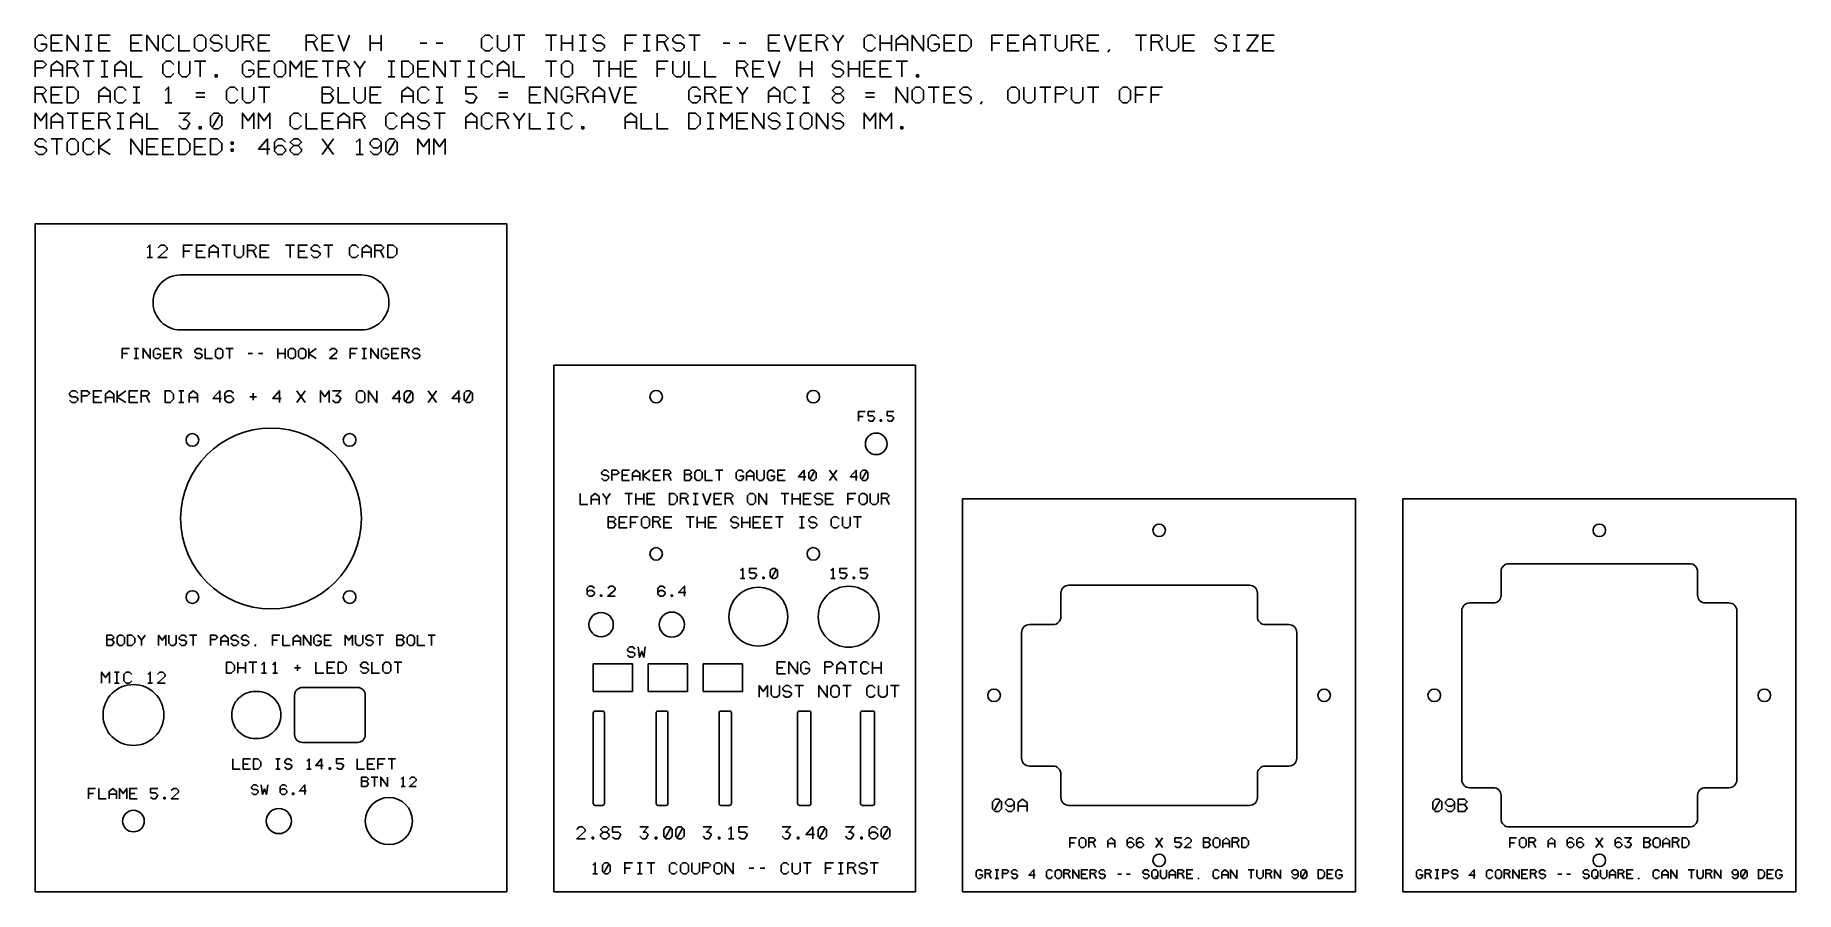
# Model space of a CAD drawing. Extents: x 10 to 458, y 10 to 228.
import ezdxf

# ---------------------------------------------------------------- set-up
doc = ezdxf.new("R2010")
doc.units = 0
for name, color, linetype in [('CUT', 1, 'Continuous'), ('ENGRAVE', 5, 'Continuous'), ('NOTES', 8, 'Continuous')]:
    doc.layers.add(name, color=color, linetype=linetype)

msp = doc.modelspace()

# ---------------------------------------------------------------- linework, layer by layer
at = {"layer": 'CUT', "color": 1}
for points in [[(10, 10), (130, 10), (130, 180), (10, 180)], [(142, 10), (234, 10), (234, 144), (142, 144)], [(246, 10), (346, 10), (346, 110), (246, 110)], [(358, 10), (458, 10), (458, 110), (358, 110)]]:
    msp.add_lwpolyline(points, close=True, dxfattribs=at)
for points in [[(47, 153), (93, 153, 0.414214), (100, 160), (100, 160, 0.414214), (93, 167), (47, 167, 0.414214), (40, 160), (40, 160, 0.414214)], [(383, 28.5, 0.414214), (385, 26.5), (431, 26.5, 0.414214), (433, 28.5), (433, 34.5, -0.414214), (435, 36.5), (441, 36.5, 0.414214), (443, 38.5), (443, 81.5, 0.414214), (441, 83.5), (435, 83.5, -0.414214), (433, 85.5), (433, 91.5, 0.414214), (431, 93.5), (385, 93.5, 0.414214), (383, 91.5), (383, 85.5, -0.414214), (381, 83.5), (375, 83.5, 0.414214), (373, 81.5), (373, 38.5, 0.414214), (375, 36.5), (381, 36.5, -0.414214), (383, 34.5)], [(271, 34, 0.414214), (273, 32), (319, 32, 0.414214), (321, 34), (321, 40, -0.414214), (323, 42), (329, 42, 0.414214), (331, 44), (331, 76, 0.414214), (329, 78), (323, 78, -0.414214), (321, 80), (321, 86, 0.414214), (319, 88), (273, 88, 0.414214), (271, 86), (271, 80, -0.414214), (269, 78), (263, 78, 0.414214), (261, 76), (261, 44, 0.414214), (263, 42), (269, 42, -0.414214), (271, 40)], [(66, 49), (66.5, 49, 0.414214), (72.5, 55), (72.5, 55, 0.414214), (66.5, 61), (66, 61, 0.414214), (60, 55), (60, 55, 0.414214)], [(78, 48), (92, 48, 0.414214), (94, 50), (94, 60, 0.414214), (92, 62), (78, 62, 0.414214), (76, 60), (76, 50, 0.414214)], [(152.5, 32), (154.35, 32, 0.414214), (154.85, 32.5), (154.85, 55.5, 0.414214), (154.35, 56), (152.5, 56, 0.414214), (152, 55.5), (152, 32.5, 0.414214)], [(168.5, 32), (170.5, 32, 0.414214), (171, 32.5), (171, 55.5, 0.414214), (170.5, 56), (168.5, 56, 0.414214), (168, 55.5), (168, 32.5, 0.414214)], [(184.5, 32), (186.65, 32, 0.414214), (187.15, 32.5), (187.15, 55.5, 0.414214), (186.65, 56), (184.5, 56, 0.414214), (184, 55.5), (184, 32.5, 0.414214)], [(204.5, 32), (206.9, 32, 0.414214), (207.4, 32.5), (207.4, 55.5, 0.414214), (206.9, 56), (204.5, 56, 0.414214), (204, 55.5), (204, 32.5, 0.414214)], [(220.5, 32), (223.1, 32, 0.414214), (223.6, 32.5), (223.6, 55.5, 0.414214), (223.1, 56), (220.5, 56, 0.414214), (220, 55.5), (220, 32.5, 0.414214)]]:
    msp.add_lwpolyline(points, format="xyb", close=True, dxfattribs=at)
for centre, radius in [((168, 136), 1.6), ((208, 136), 1.6), ((70, 105), 23), ((50, 125), 1.6), ((90, 125), 1.6), ((224, 124), 2.75), ((296, 102), 1.6), ((408, 102), 1.6), ((168, 96), 1.6), ((208, 96), 1.6), ((50, 85), 1.6), ((90, 85), 1.6), ((194, 80), 7.5), ((217, 80), 7.75), ((154, 78), 3.1), ((172, 78), 3.2), ((35, 55), 7.75), ((254, 60), 1.6), ((338, 60), 1.6), ((366, 60), 1.6), ((450, 60), 1.6), ((100, 28), 6), ((35, 28), 2.75), ((72, 28), 3.2), ((296, 18), 1.6), ((408, 18), 1.6)]:
    msp.add_circle(centre, radius, dxfattribs=at)
at = {"layer": 'ENGRAVE', "color": 5}
for points in [[(38.48, 173.91), (39.17, 174.6), (39.17, 171.4)], [(38.48, 171.4), (39.85, 171.4)], [(41.27, 173.91), (41.95, 174.6), (42.87, 174.6), (43.55, 173.91), (43.55, 173.46), (41.27, 171.4), (43.55, 171.4)], [(50.05, 174.6), (47.76, 174.6), (47.76, 171.4)], [(47.76, 173), (49.36, 173)], [(53.29, 174.6), (51.01, 174.6), (51.01, 171.4), (53.29, 171.4)], [(51.01, 173), (52.61, 173)], [(54.25, 171.4), (54.25, 173.69), (55.39, 174.6), (56.54, 173.69), (56.54, 171.4)], [(54.25, 172.77), (56.54, 172.77)], [(57.5, 174.6), (59.78, 174.6)], [(58.64, 174.6), (58.64, 171.4)], [(60.74, 174.6), (60.74, 172.09), (61.43, 171.4), (62.34, 171.4), (63.03, 172.09), (63.03, 174.6)], [(63.99, 171.4), (63.99, 174.6), (65.59, 174.6), (66.27, 173.91), (65.59, 173.23), (63.99, 173.23)], [(65.36, 173.23), (66.27, 171.4)], [(69.52, 174.6), (67.23, 174.6), (67.23, 171.4), (69.52, 171.4)], [(67.23, 173), (68.83, 173)], [(73.73, 174.6), (76.01, 174.6)], [(74.87, 174.6), (74.87, 171.4)], [(79.26, 174.6), (76.97, 174.6), (76.97, 171.4), (79.26, 171.4)], [(76.97, 173), (78.57, 173)], [(82.5, 173.91), (81.82, 174.6), (80.9, 174.6), (80.22, 173.91), (80.22, 173.46), (80.9, 173), (81.82, 173), (82.5, 172.54), (82.5, 172.09), (81.82, 171.4), (80.9, 171.4), (80.22, 172.09)], [(83.46, 174.6), (85.75, 174.6)], [(84.61, 174.6), (84.61, 171.4)], [(92.24, 173.91), (91.55, 174.6), (90.64, 174.6), (89.95, 173.91), (89.95, 172.09), (90.64, 171.4), (91.55, 171.4), (92.24, 172.09)], [(93.2, 171.4), (93.2, 173.69), (94.34, 174.6), (95.49, 173.69), (95.49, 171.4)], [(93.2, 172.77), (95.49, 172.77)], [(96.45, 171.4), (96.45, 174.6), (98.05, 174.6), (98.73, 173.91), (98.05, 173.23), (96.45, 173.23)], [(97.82, 173.23), (98.73, 171.4)], [(99.69, 171.4), (99.69, 174.6), (101.06, 174.6), (101.98, 173.69), (101.98, 172.31), (101.06, 171.4), (99.69, 171.4)], [(34.01, 148.3), (32.15, 148.3), (32.15, 145.7)], [(35.16, 148.3), (36.27, 148.3)], [(35.72, 148.3), (35.72, 145.7)], [(37.43, 145.7), (37.43, 148.3), (39.28, 145.7), (39.28, 148.3)], [(41.92, 147.74), (41.36, 148.3), (40.62, 148.3), (40.06, 147.74), (40.06, 146.26), (40.62, 145.7), (41.36, 145.7), (41.92, 146.26), (41.92, 146.81), (40.99, 146.81)], [(44.56, 148.3), (42.7, 148.3), (42.7, 145.7), (44.56, 145.7)], [(45.34, 145.7), (45.34, 148.3), (46.64, 148.3), (47.19, 147.74), (46.64, 147.19), (45.34, 147.19)], [(52.47, 147.74), (51.91, 148.3), (51.17, 148.3), (50.61, 147.74), (50.61, 147.37), (51.17, 147), (51.91, 147), (52.47, 146.63), (52.47, 146.26), (51.91, 145.7), (51.17, 145.7), (50.61, 146.26)], [(53.25, 148.3), (53.25, 145.7), (55.11, 145.7)], [(56.44, 148.3), (57.19, 148.3), (57.74, 147.74), (57.74, 146.26), (57.19, 145.7), (56.44, 145.7), (55.89, 146.26), (55.89, 147.74), (56.44, 148.3)], [(58.52, 148.3), (60.38, 148.3)], [(59.45, 148.3), (59.45, 145.7)], [(71.71, 148.3), (71.71, 145.7)], [(73.57, 148.3), (73.57, 145.7)], [(74.9, 148.3), (75.65, 148.3), (76.2, 147.74), (76.2, 146.26), (75.65, 145.7), (74.9, 145.7), (74.35, 146.26), (74.35, 147.74), (74.9, 148.3)], [(77.54, 148.3), (78.28, 148.3), (78.84, 147.74), (78.84, 146.26), (78.28, 145.7), (77.54, 145.7), (76.98, 146.26), (76.98, 147.74), (77.54, 148.3)], [(79.62, 148.3), (79.62, 145.7)], [(81.48, 148.3), (79.62, 146.89)], [(84.89, 147.74), (85.45, 148.3), (86.19, 148.3), (86.75, 147.74), (86.75, 147.37), (84.89, 145.7), (86.75, 145.7)], [(92.03, 148.3), (90.17, 148.3), (90.17, 145.7)], [(93.18, 148.3), (94.29, 148.3)], [(93.73, 148.3), (93.73, 145.7)], [(95.44, 145.7), (95.44, 148.3), (97.3, 145.7), (97.3, 148.3)], [(99.94, 147.74), (99.38, 148.3), (98.64, 148.3), (98.08, 147.74), (98.08, 146.26), (98.64, 145.7), (99.38, 145.7), (99.94, 146.26), (99.94, 146.81), (99.01, 146.81)], [(102.57, 148.3), (100.72, 148.3), (100.72, 145.7), (102.57, 145.7)], [(103.35, 145.7), (103.35, 148.3), (104.65, 148.3), (105.21, 147.74), (104.65, 147.19), (103.35, 147.19)], [(107.85, 147.74), (107.29, 148.3), (106.55, 148.3), (105.99, 147.74), (105.99, 147.37), (106.55, 147), (107.29, 147), (107.85, 146.63), (107.85, 146.26), (107.29, 145.7), (106.55, 145.7), (105.99, 146.26)], [(32.15, 147), (33.45, 147)], [(35.16, 145.7), (36.27, 145.7)], [(42.7, 147), (44, 147)], [(46.45, 147.19), (47.19, 145.7)], [(64.17, 147), (65.28, 147)], [(66.81, 147), (67.92, 147)], [(71.71, 147), (73.57, 147)], [(79.62, 146.89), (81.48, 145.7)], [(90.17, 147), (91.47, 147)], [(93.18, 145.7), (94.29, 145.7)], [(100.72, 147), (102.02, 147)], [(104.47, 147.19), (105.21, 145.7)], [(20.86, 136.86), (20.22, 137.5), (19.36, 137.5), (18.72, 136.86), (18.72, 136.43), (19.36, 136), (20.22, 136), (20.86, 135.57), (20.86, 135.14), (20.22, 134.5), (19.36, 134.5), (18.72, 135.14)], [(21.76, 134.5), (21.76, 137.5), (23.26, 137.5), (23.91, 136.86), (23.26, 136.21), (21.76, 136.21)], [(26.95, 137.5), (24.81, 137.5), (24.81, 134.5), (26.95, 134.5)], [(24.81, 136), (26.31, 136)], [(27.85, 134.5), (27.85, 136.64), (28.92, 137.5), (29.99, 136.64), (29.99, 134.5)], [(27.85, 135.79), (29.99, 135.79)], [(30.89, 137.5), (30.89, 134.5)], [(33.04, 137.5), (30.89, 135.87)], [(30.89, 135.87), (33.04, 134.5)], [(36.08, 137.5), (33.94, 137.5), (33.94, 134.5), (36.08, 134.5)], [(33.94, 136), (35.44, 136)], [(36.98, 134.5), (36.98, 137.5), (38.48, 137.5), (39.12, 136.86), (38.48, 136.21), (36.98, 136.21)], [(38.26, 136.21), (39.12, 134.5)], [(43.06, 134.5), (43.06, 137.5), (44.35, 137.5), (45.21, 136.64), (45.21, 135.36), (44.35, 134.5), (43.06, 134.5)], [(46.54, 137.5), (47.82, 137.5)], [(46.54, 134.5), (47.82, 134.5)], [(47.18, 137.5), (47.18, 134.5)], [(49.15, 134.5), (49.15, 136.64), (50.22, 137.5), (51.29, 136.64), (51.29, 134.5)], [(49.15, 135.79), (51.29, 135.79)], [(56.95, 134.5), (56.95, 137.5), (55.24, 135.57), (57.38, 135.57)], [(60.42, 136.86), (59.78, 137.5), (58.92, 137.5), (58.28, 136.86), (58.28, 135.14), (58.92, 134.5), (59.78, 134.5), (60.42, 135.14), (60.42, 135.57), (59.78, 136.21), (58.92, 136.21), (58.28, 135.57)], [(64.58, 136), (66.29, 136)], [(65.44, 136.86), (65.44, 135.14)], [(72.16, 134.5), (72.16, 137.5), (70.45, 135.57), (72.59, 135.57)], [(76.54, 137.5), (78.68, 134.5)], [(76.54, 134.5), (78.68, 137.5)], [(82.62, 134.5), (82.62, 137.5), (83.69, 136), (84.76, 137.5), (84.76, 134.5)], [(85.66, 137.5), (87.81, 137.5), (86.52, 136.21), (87.16, 136.21), (87.81, 135.57), (87.16, 134.5), (86.31, 134.5), (85.66, 135.14)], [(92.39, 137.5), (93.25, 137.5), (93.89, 136.86), (93.89, 135.14), (93.25, 134.5), (92.39, 134.5), (91.75, 135.14), (91.75, 136.86), (92.39, 137.5)], [(94.79, 134.5), (94.79, 137.5), (96.94, 134.5), (96.94, 137.5)], [(102.59, 134.5), (102.59, 137.5), (100.88, 135.57), (103.02, 135.57)], [(104.56, 137.5), (105.42, 137.5), (106.06, 136.86), (106.06, 135.14), (105.42, 134.5), (104.56, 134.5), (103.92, 135.14), (103.92, 136.86), (104.56, 137.5)], [(104.35, 134.93), (105.64, 137.07)], [(110.01, 137.5), (112.15, 134.5)], [(110.01, 134.5), (112.15, 137.5)], [(117.81, 134.5), (117.81, 137.5), (116.09, 135.57), (118.24, 135.57)], [(119.78, 137.5), (120.64, 137.5), (121.28, 136.86), (121.28, 135.14), (120.64, 134.5), (119.78, 134.5), (119.14, 135.14), (119.14, 136.86), (119.78, 137.5)], [(119.56, 134.93), (120.85, 137.07)], [(221.21, 132.2), (219.49, 132.2), (219.49, 129.8)], [(219.49, 131), (220.69, 131)], [(223.64, 132.2), (221.93, 132.2), (221.93, 131.17), (223.13, 131.17), (223.64, 130.66), (223.13, 129.8), (222.44, 129.8), (221.93, 130.14)], [(225.05, 129.8), (225.35, 129.8), (225.35, 130.11), (225.05, 130.11), (225.05, 129.8)], [(228.51, 132.2), (226.79, 132.2), (226.79, 131.17), (227.99, 131.17), (228.51, 130.66), (227.99, 129.8), (227.31, 129.8), (226.79, 130.14)], [(155.96, 116.74), (155.41, 117.3), (154.66, 117.3), (154.11, 116.74), (154.11, 116.37), (154.66, 116), (155.41, 116), (155.96, 115.63), (155.96, 115.26), (155.41, 114.7), (154.66, 114.7), (154.11, 115.26)], [(156.74, 114.7), (156.74, 117.3), (158.04, 117.3), (158.6, 116.74), (158.04, 116.19), (156.74, 116.19)], [(161.24, 117.3), (159.38, 117.3), (159.38, 114.7), (161.24, 114.7)], [(162.02, 114.7), (162.02, 116.56), (162.95, 117.3), (163.88, 116.56), (163.88, 114.7)], [(164.66, 117.3), (164.66, 114.7)], [(166.51, 117.3), (164.66, 115.89)], [(169.15, 117.3), (167.29, 117.3), (167.29, 114.7), (169.15, 114.7)], [(169.93, 114.7), (169.93, 117.3), (171.23, 117.3), (171.79, 116.74), (171.23, 116.19), (169.93, 116.19)], [(175.2, 114.7), (175.2, 117.3), (176.5, 117.3), (177.06, 116.74), (176.5, 116.19), (175.2, 116.19)], [(178.4, 117.3), (179.14, 117.3), (179.7, 116.74), (179.7, 115.26), (179.14, 114.7), (178.4, 114.7), (177.84, 115.26), (177.84, 116.74), (178.4, 117.3)], [(180.48, 117.3), (180.48, 114.7), (182.34, 114.7)], [(183.12, 117.3), (184.97, 117.3)], [(184.04, 117.3), (184.04, 114.7)], [(190.25, 116.74), (189.69, 117.3), (188.95, 117.3), (188.39, 116.74), (188.39, 115.26), (188.95, 114.7), (189.69, 114.7), (190.25, 115.26), (190.25, 115.81), (189.32, 115.81)], [(191.03, 114.7), (191.03, 116.56), (191.96, 117.3), (192.88, 116.56), (192.88, 114.7)], [(193.66, 117.3), (193.66, 115.26), (194.22, 114.7), (194.96, 114.7), (195.52, 115.26), (195.52, 117.3)], [(198.16, 116.74), (197.6, 117.3), (196.86, 117.3), (196.3, 116.74), (196.3, 115.26), (196.86, 114.7), (197.6, 114.7), (198.16, 115.26), (198.16, 115.81), (197.23, 115.81)], [(200.8, 117.3), (198.94, 117.3), (198.94, 114.7), (200.8, 114.7)], [(205.7, 114.7), (205.7, 117.3), (204.21, 115.63), (206.07, 115.63)], [(207.41, 117.3), (208.15, 117.3), (208.71, 116.74), (208.71, 115.26), (208.15, 114.7), (207.41, 114.7), (206.85, 115.26), (206.85, 116.74), (207.41, 117.3)], [(207.22, 115.07), (208.34, 116.93)], [(212.12, 117.3), (213.98, 114.7)], [(212.12, 114.7), (213.98, 117.3)], [(218.88, 114.7), (218.88, 117.3), (217.4, 115.63), (219.26, 115.63)], [(220.59, 117.3), (221.34, 117.3), (221.89, 116.74), (221.89, 115.26), (221.34, 114.7), (220.59, 114.7), (220.04, 115.26), (220.04, 116.74), (220.59, 117.3)], [(220.41, 115.07), (221.52, 116.93)], [(159.38, 116), (160.68, 116)], [(162.02, 115.81), (163.88, 115.81)], [(164.66, 115.89), (166.51, 114.7)], [(167.29, 116), (168.59, 116)], [(171.04, 116.19), (171.79, 114.7)], [(176.5, 116.19), (177.06, 115.44), (176.5, 114.7), (175.2, 114.7)], [(191.03, 115.81), (192.88, 115.81)], [(198.94, 116), (200.24, 116)], [(148.66, 111.4), (148.66, 108.6), (150.66, 108.6)], [(151.5, 108.6), (151.5, 110.6), (152.5, 111.4), (153.5, 110.6), (153.5, 108.6)], [(151.5, 109.8), (153.5, 109.8)], [(154.34, 111.4), (155.34, 110), (156.34, 111.4)], [(155.34, 110), (155.34, 108.6)], [(160.02, 111.4), (162.02, 111.4)], [(161.02, 111.4), (161.02, 108.6)], [(162.86, 111.4), (162.86, 108.6)], [(162.86, 110), (164.86, 110)], [(164.86, 111.4), (164.86, 108.6)], [(167.7, 111.4), (165.7, 111.4), (165.7, 108.6), (167.7, 108.6)], [(165.7, 110), (167.1, 110)], [(171.38, 108.6), (171.38, 111.4), (172.58, 111.4), (173.38, 110.6), (173.38, 109.4), (172.58, 108.6), (171.38, 108.6)], [(174.22, 108.6), (174.22, 111.4), (175.62, 111.4), (176.22, 110.8), (175.62, 110.2), (174.22, 110.2)], [(175.42, 110.2), (176.22, 108.6)], [(177.46, 111.4), (178.66, 111.4)], [(177.46, 108.6), (178.66, 108.6)], [(178.06, 111.4), (178.06, 108.6)], [(179.9, 111.4), (180.9, 108.6), (181.9, 111.4)], [(184.74, 111.4), (182.74, 111.4), (182.74, 108.6), (184.74, 108.6)], [(182.74, 110), (184.14, 110)], [(185.58, 108.6), (185.58, 111.4), (186.98, 111.4), (187.58, 110.8), (186.98, 110.2), (185.58, 110.2)], [(186.78, 110.2), (187.58, 108.6)], [(191.86, 111.4), (192.66, 111.4), (193.26, 110.8), (193.26, 109.2), (192.66, 108.6), (191.86, 108.6), (191.26, 109.2), (191.26, 110.8), (191.86, 111.4)], [(194.1, 108.6), (194.1, 111.4), (196.1, 108.6), (196.1, 111.4)], [(199.78, 111.4), (201.78, 111.4)], [(200.78, 111.4), (200.78, 108.6)], [(202.62, 111.4), (202.62, 108.6)], [(202.62, 110), (204.62, 110)], [(204.62, 111.4), (204.62, 108.6)], [(207.46, 111.4), (205.46, 111.4), (205.46, 108.6), (207.46, 108.6)], [(205.46, 110), (206.86, 110)], [(210.3, 110.8), (209.7, 111.4), (208.9, 111.4), (208.3, 110.8), (208.3, 110.4), (208.9, 110), (209.7, 110), (210.3, 109.6), (210.3, 109.2), (209.7, 108.6), (208.9, 108.6), (208.3, 109.2)], [(213.14, 111.4), (211.14, 111.4), (211.14, 108.6), (213.14, 108.6)], [(211.14, 110), (212.54, 110)], [(218.82, 111.4), (216.82, 111.4), (216.82, 108.6)], [(216.82, 110), (218.22, 110)], [(220.26, 111.4), (221.06, 111.4), (221.66, 110.8), (221.66, 109.2), (221.06, 108.6), (220.26, 108.6), (219.66, 109.2), (219.66, 110.8), (220.26, 111.4)], [(222.5, 111.4), (222.5, 109.2), (223.1, 108.6), (223.9, 108.6), (224.5, 109.2), (224.5, 111.4)], [(225.34, 108.6), (225.34, 111.4), (226.74, 111.4), (227.34, 110.8), (226.74, 110.2), (225.34, 110.2)], [(226.54, 110.2), (227.34, 108.6)], [(155.76, 102.6), (155.76, 105.4), (157.16, 105.4), (157.76, 104.8), (157.16, 104.2), (155.76, 104.2)], [(157.16, 104.2), (157.76, 103.4), (157.16, 102.6), (155.76, 102.6)], [(160.6, 105.4), (158.6, 105.4), (158.6, 102.6), (160.6, 102.6)], [(158.6, 104), (160, 104)], [(163.44, 105.4), (161.44, 105.4), (161.44, 102.6)], [(161.44, 104), (162.84, 104)], [(164.88, 105.4), (165.68, 105.4), (166.28, 104.8), (166.28, 103.2), (165.68, 102.6), (164.88, 102.6), (164.28, 103.2), (164.28, 104.8), (164.88, 105.4)], [(167.12, 102.6), (167.12, 105.4), (168.52, 105.4), (169.12, 104.8), (168.52, 104.2), (167.12, 104.2)], [(168.32, 104.2), (169.12, 102.6)], [(171.96, 105.4), (169.96, 105.4), (169.96, 102.6), (171.96, 102.6)], [(169.96, 104), (171.36, 104)], [(175.64, 105.4), (177.64, 105.4)], [(176.64, 105.4), (176.64, 102.6)], [(178.48, 105.4), (178.48, 102.6)], [(178.48, 104), (180.48, 104)], [(180.48, 105.4), (180.48, 102.6)], [(183.32, 105.4), (181.32, 105.4), (181.32, 102.6), (183.32, 102.6)], [(181.32, 104), (182.72, 104)], [(189, 104.8), (188.4, 105.4), (187.6, 105.4), (187, 104.8), (187, 104.4), (187.6, 104), (188.4, 104), (189, 103.6), (189, 103.2), (188.4, 102.6), (187.6, 102.6), (187, 103.2)], [(189.84, 105.4), (189.84, 102.6)], [(189.84, 104), (191.84, 104)], [(191.84, 105.4), (191.84, 102.6)], [(194.68, 105.4), (192.68, 105.4), (192.68, 102.6), (194.68, 102.6)], [(192.68, 104), (194.08, 104)], [(197.52, 105.4), (195.52, 105.4), (195.52, 102.6), (197.52, 102.6)], [(195.52, 104), (196.92, 104)], [(198.36, 105.4), (200.36, 105.4)], [(199.36, 105.4), (199.36, 102.6)], [(204.44, 105.4), (205.64, 105.4)], [(205.04, 105.4), (205.04, 102.6)], [(208.88, 104.8), (208.28, 105.4), (207.48, 105.4), (206.88, 104.8), (206.88, 104.4), (207.48, 104), (208.28, 104), (208.88, 103.6), (208.88, 103.2), (208.28, 102.6), (207.48, 102.6), (206.88, 103.2)], [(214.56, 104.8), (213.96, 105.4), (213.16, 105.4), (212.56, 104.8), (212.56, 103.2), (213.16, 102.6), (213.96, 102.6), (214.56, 103.2)], [(215.4, 105.4), (215.4, 103.2), (216, 102.6), (216.8, 102.6), (217.4, 103.2), (217.4, 105.4)], [(218.24, 105.4), (220.24, 105.4)], [(219.24, 105.4), (219.24, 102.6)], [(204.44, 102.6), (205.64, 102.6)], [(189.49, 91.74), (190.04, 92.3), (190.04, 89.7)], [(189.49, 89.7), (190.6, 89.7)], [(193.61, 92.3), (191.75, 92.3), (191.75, 91.19), (193.05, 91.19), (193.61, 90.63), (193.05, 89.7), (192.31, 89.7), (191.75, 90.07)], [(195.13, 89.7), (195.47, 89.7), (195.47, 90.03), (195.13, 90.03), (195.13, 89.7)], [(197.58, 92.3), (198.33, 92.3), (198.88, 91.74), (198.88, 90.26), (198.33, 89.7), (197.58, 89.7), (197.03, 90.26), (197.03, 91.74), (197.58, 92.3)], [(197.4, 90.07), (198.51, 91.93)], [(212.49, 91.74), (213.04, 92.3), (213.04, 89.7)], [(212.49, 89.7), (213.6, 89.7)], [(216.61, 92.3), (214.75, 92.3), (214.75, 91.19), (216.05, 91.19), (216.61, 90.63), (216.05, 89.7), (215.31, 89.7), (214.75, 90.07)], [(218.13, 89.7), (218.47, 89.7), (218.47, 90.03), (218.13, 90.03), (218.13, 89.7)], [(221.88, 92.3), (220.03, 92.3), (220.03, 91.19), (221.33, 91.19), (221.88, 90.63), (221.33, 89.7), (220.58, 89.7), (220.03, 90.07)], [(152.29, 87.24), (151.73, 87.8), (150.99, 87.8), (150.43, 87.24), (150.43, 85.76), (150.99, 85.2), (151.73, 85.2), (152.29, 85.76), (152.29, 86.13), (151.73, 86.69), (150.99, 86.69), (150.43, 86.13)], [(153.81, 85.2), (154.15, 85.2), (154.15, 85.53), (153.81, 85.53), (153.81, 85.2)], [(155.71, 87.24), (156.27, 87.8), (157.01, 87.8), (157.57, 87.24), (157.57, 86.87), (155.71, 85.2), (157.57, 85.2)], [(170.29, 87.24), (169.73, 87.8), (168.99, 87.8), (168.43, 87.24), (168.43, 85.76), (168.99, 85.2), (169.73, 85.2), (170.29, 85.76), (170.29, 86.13), (169.73, 86.69), (168.99, 86.69), (168.43, 86.13)], [(171.81, 85.2), (172.15, 85.2), (172.15, 85.53), (171.81, 85.53), (171.81, 85.2)], [(175.19, 85.2), (175.19, 87.8), (173.71, 86.13), (175.57, 86.13)], [(28.2, 72.7), (28.2, 75.3), (29.5, 75.3), (30.05, 74.74), (29.5, 74.19), (28.2, 74.19)], [(29.5, 74.19), (30.05, 73.44), (29.5, 72.7), (28.2, 72.7)], [(31.39, 75.3), (32.13, 75.3), (32.69, 74.74), (32.69, 73.26), (32.13, 72.7), (31.39, 72.7), (30.83, 73.26), (30.83, 74.74), (31.39, 75.3)], [(33.47, 72.7), (33.47, 75.3), (34.58, 75.3), (35.33, 74.56), (35.33, 73.44), (34.58, 72.7), (33.47, 72.7)], [(36.11, 75.3), (37.04, 74), (37.96, 75.3)], [(37.04, 74), (37.04, 72.7)], [(41.38, 72.7), (41.38, 75.3), (42.31, 74), (43.24, 75.3), (43.24, 72.7)], [(44.02, 75.3), (44.02, 73.26), (44.58, 72.7), (45.32, 72.7), (45.88, 73.26), (45.88, 75.3)], [(48.51, 74.74), (47.96, 75.3), (47.21, 75.3), (46.66, 74.74), (46.66, 74.37), (47.21, 74), (47.96, 74), (48.51, 73.63), (48.51, 73.26), (47.96, 72.7), (47.21, 72.7), (46.66, 73.26)], [(49.29, 75.3), (51.15, 75.3)], [(50.22, 75.3), (50.22, 72.7)], [(54.57, 72.7), (54.57, 75.3), (55.87, 75.3), (56.42, 74.74), (55.87, 74.19), (54.57, 74.19)], [(57.2, 72.7), (57.2, 74.56), (58.13, 75.3), (59.06, 74.56), (59.06, 72.7)], [(57.2, 73.81), (59.06, 73.81)], [(61.7, 74.74), (61.14, 75.3), (60.4, 75.3), (59.84, 74.74), (59.84, 74.37), (60.4, 74), (61.14, 74), (61.7, 73.63), (61.7, 73.26), (61.14, 72.7), (60.4, 72.7), (59.84, 73.26)], [(64.34, 74.74), (63.78, 75.3), (63.04, 75.3), (62.48, 74.74), (62.48, 74.37), (63.04, 74), (63.78, 74), (64.34, 73.63), (64.34, 73.26), (63.78, 72.7), (63.04, 72.7), (62.48, 73.26)], [(66.16, 72.92), (65.86, 72.48)], [(72.25, 75.3), (70.39, 75.3), (70.39, 72.7)], [(70.39, 74), (71.69, 74)], [(73.03, 75.3), (73.03, 72.7), (74.88, 72.7)], [(75.66, 72.7), (75.66, 74.56), (76.59, 75.3), (77.52, 74.56), (77.52, 72.7)], [(75.66, 73.81), (77.52, 73.81)], [(78.3, 72.7), (78.3, 75.3), (80.16, 72.7), (80.16, 75.3)], [(82.8, 74.74), (82.24, 75.3), (81.5, 75.3), (80.94, 74.74), (80.94, 73.26), (81.5, 72.7), (82.24, 72.7), (82.8, 73.26), (82.8, 73.81), (81.87, 73.81)], [(85.43, 75.3), (83.58, 75.3), (83.58, 72.7), (85.43, 72.7)], [(83.58, 74), (84.88, 74)], [(88.85, 72.7), (88.85, 75.3), (89.78, 74), (90.71, 75.3), (90.71, 72.7)], [(91.49, 75.3), (91.49, 73.26), (92.04, 72.7), (92.79, 72.7), (93.34, 73.26), (93.34, 75.3)], [(95.98, 74.74), (95.42, 75.3), (94.68, 75.3), (94.12, 74.74), (94.12, 74.37), (94.68, 74), (95.42, 74), (95.98, 73.63), (95.98, 73.26), (95.42, 72.7), (94.68, 72.7), (94.12, 73.26)], [(96.76, 75.3), (98.62, 75.3)], [(97.69, 75.3), (97.69, 72.7)], [(102.04, 72.7), (102.04, 75.3), (103.34, 75.3), (103.89, 74.74), (103.34, 74.19), (102.04, 74.19)], [(103.34, 74.19), (103.89, 73.44), (103.34, 72.7), (102.04, 72.7)], [(105.23, 75.3), (105.97, 75.3), (106.53, 74.74), (106.53, 73.26), (105.97, 72.7), (105.23, 72.7), (104.67, 73.26), (104.67, 74.74), (105.23, 75.3)], [(107.31, 75.3), (107.31, 72.7), (109.17, 72.7)], [(109.95, 75.3), (111.8, 75.3)], [(110.88, 75.3), (110.88, 72.7)], [(162.61, 71.74), (162.05, 72.3), (161.31, 72.3), (160.75, 71.74), (160.75, 71.37), (161.31, 71), (162.05, 71), (162.61, 70.63), (162.61, 70.26), (162.05, 69.7), (161.31, 69.7), (160.75, 70.26)], [(163.39, 72.3), (163.76, 69.7), (164.32, 71.19), (164.88, 69.7), (165.25, 72.3)], [(58.7, 65.6), (58.7, 68.4), (59.9, 68.4), (60.7, 67.6), (60.7, 66.4), (59.9, 65.6), (58.7, 65.6)], [(61.54, 68.4), (61.54, 65.6)], [(63.54, 68.4), (63.54, 65.6)], [(64.38, 68.4), (66.38, 68.4)], [(65.38, 68.4), (65.38, 65.6)], [(67.62, 67.8), (68.22, 68.4), (68.22, 65.6)], [(70.46, 67.8), (71.06, 68.4), (71.06, 65.6)], [(76.74, 67.8), (76.74, 66.2)], [(81.42, 68.4), (81.42, 65.6), (83.42, 65.6)], [(86.26, 68.4), (84.26, 68.4), (84.26, 65.6), (86.26, 65.6)], [(87.1, 65.6), (87.1, 68.4), (88.3, 68.4), (89.1, 67.6), (89.1, 66.4), (88.3, 65.6), (87.1, 65.6)], [(94.78, 67.8), (94.18, 68.4), (93.38, 68.4), (92.78, 67.8), (92.78, 67.4), (93.38, 67), (94.18, 67), (94.78, 66.6), (94.78, 66.2), (94.18, 65.6), (93.38, 65.6), (92.78, 66.2)], [(95.62, 68.4), (95.62, 65.6), (97.62, 65.6)], [(99.06, 68.4), (99.86, 68.4), (100.46, 67.8), (100.46, 66.2), (99.86, 65.6), (99.06, 65.6), (98.46, 66.2), (98.46, 67.8), (99.06, 68.4)], [(101.3, 68.4), (103.3, 68.4)], [(102.3, 68.4), (102.3, 65.6)], [(200.9, 68.5), (198.76, 68.5), (198.76, 65.5), (200.9, 65.5)], [(201.8, 65.5), (201.8, 68.5), (203.94, 65.5), (203.94, 68.5)], [(206.99, 67.86), (206.34, 68.5), (205.49, 68.5), (204.84, 67.86), (204.84, 66.14), (205.49, 65.5), (206.34, 65.5), (206.99, 66.14), (206.99, 66.79), (205.91, 66.79)], [(210.93, 65.5), (210.93, 68.5), (212.43, 68.5), (213.07, 67.86), (212.43, 67.21), (210.93, 67.21)], [(213.97, 65.5), (213.97, 67.64), (215.04, 68.5), (216.11, 67.64), (216.11, 65.5)], [(217.01, 68.5), (219.16, 68.5)], [(218.09, 68.5), (218.09, 65.5)], [(222.2, 67.86), (221.56, 68.5), (220.7, 68.5), (220.06, 67.86), (220.06, 66.14), (220.7, 65.5), (221.56, 65.5), (222.2, 66.14)], [(223.1, 68.5), (223.1, 65.5)], [(225.24, 68.5), (225.24, 65.5)], [(26.9, 63.1), (26.9, 65.9), (27.9, 64.5), (28.9, 65.9), (28.9, 63.1)], [(30.14, 65.9), (31.34, 65.9)], [(30.14, 63.1), (31.34, 63.1)], [(30.74, 65.9), (30.74, 63.1)], [(34.58, 65.3), (33.98, 65.9), (33.18, 65.9), (32.58, 65.3), (32.58, 63.7), (33.18, 63.1), (33.98, 63.1), (34.58, 63.7)], [(38.66, 65.3), (39.26, 65.9), (39.26, 63.1)], [(38.66, 63.1), (39.86, 63.1)], [(41.1, 65.3), (41.7, 65.9), (42.5, 65.9), (43.1, 65.3), (43.1, 64.9), (41.1, 63.1), (43.1, 63.1)], [(61.54, 67), (63.54, 67)], [(67.62, 65.6), (68.82, 65.6)], [(70.46, 65.6), (71.66, 65.6)], [(75.94, 67), (77.54, 67)], [(84.26, 67), (85.66, 67)], [(198.76, 67), (200.26, 67)], [(213.97, 66.79), (216.11, 66.79)], [(223.1, 67), (225.24, 67)], [(194.19, 59.5), (194.19, 62.5), (195.26, 61), (196.34, 62.5), (196.34, 59.5)], [(197.24, 62.5), (197.24, 60.14), (197.88, 59.5), (198.74, 59.5), (199.38, 60.14), (199.38, 62.5)], [(202.42, 61.86), (201.78, 62.5), (200.92, 62.5), (200.28, 61.86), (200.28, 61.43), (200.92, 61), (201.78, 61), (202.42, 60.57), (202.42, 60.14), (201.78, 59.5), (200.92, 59.5), (200.28, 60.14)], [(203.32, 62.5), (205.46, 62.5)], [(204.39, 62.5), (204.39, 59.5)], [(209.41, 59.5), (209.41, 62.5), (211.55, 59.5), (211.55, 62.5)], [(213.09, 62.5), (213.95, 62.5), (214.59, 61.86), (214.59, 60.14), (213.95, 59.5), (213.09, 59.5), (212.45, 60.14), (212.45, 61.86), (213.09, 62.5)], [(215.49, 62.5), (217.64, 62.5)], [(216.56, 62.5), (216.56, 59.5)], [(223.72, 61.86), (223.08, 62.5), (222.22, 62.5), (221.58, 61.86), (221.58, 60.14), (222.22, 59.5), (223.08, 59.5), (223.72, 60.14)], [(224.62, 62.5), (224.62, 60.14), (225.26, 59.5), (226.12, 59.5), (226.76, 60.14), (226.76, 62.5)], [(227.66, 62.5), (229.81, 62.5)], [(228.74, 62.5), (228.74, 59.5)], [(60.29, 43.8), (60.29, 41.2), (62.15, 41.2)], [(64.79, 43.8), (62.93, 43.8), (62.93, 41.2), (64.79, 41.2)], [(62.93, 42.5), (64.23, 42.5)], [(65.57, 41.2), (65.57, 43.8), (66.68, 43.8), (67.42, 43.06), (67.42, 41.94), (66.68, 41.2), (65.57, 41.2)], [(71.21, 43.8), (72.33, 43.8)], [(71.21, 41.2), (72.33, 41.2)], [(71.77, 43.8), (71.77, 41.2)], [(75.34, 43.24), (74.78, 43.8), (74.04, 43.8), (73.48, 43.24), (73.48, 42.87), (74.04, 42.5), (74.78, 42.5), (75.34, 42.13), (75.34, 41.76), (74.78, 41.2), (74.04, 41.2), (73.48, 41.76)], [(79.12, 43.24), (79.68, 43.8), (79.68, 41.2)], [(79.12, 41.2), (80.24, 41.2)], [(82.88, 41.2), (82.88, 43.8), (81.39, 42.13), (83.25, 42.13)], [(84.77, 41.2), (85.1, 41.2), (85.1, 41.53), (84.77, 41.53), (84.77, 41.2)], [(88.52, 43.8), (86.66, 43.8), (86.66, 42.69), (87.96, 42.69), (88.52, 42.13), (87.96, 41.2), (87.22, 41.2), (86.66, 41.57)], [(91.94, 43.8), (91.94, 41.2), (93.8, 41.2)], [(96.43, 43.8), (94.58, 43.8), (94.58, 41.2), (96.43, 41.2)], [(94.58, 42.5), (95.88, 42.5)], [(99.07, 43.8), (97.21, 43.8), (97.21, 41.2)], [(97.21, 42.5), (98.51, 42.5)], [(99.85, 43.8), (101.71, 43.8)], [(100.78, 43.8), (100.78, 41.2)], [(25.38, 36.3), (23.52, 36.3), (23.52, 33.7)], [(26.16, 36.3), (26.16, 33.7), (28.02, 33.7)], [(28.8, 33.7), (28.8, 35.56), (29.73, 36.3), (30.65, 35.56), (30.65, 33.7)], [(31.43, 33.7), (31.43, 36.3), (32.36, 35), (33.29, 36.3), (33.29, 33.7)], [(35.93, 36.3), (34.07, 36.3), (34.07, 33.7), (35.93, 33.7)], [(41.2, 36.3), (39.35, 36.3), (39.35, 35.19), (40.65, 35.19), (41.2, 34.63), (40.65, 33.7), (39.9, 33.7), (39.35, 34.07)], [(44.62, 35.74), (45.18, 36.3), (45.92, 36.3), (46.48, 35.74), (46.48, 35.37), (44.62, 33.7), (46.48, 33.7)], [(66.77, 36.69), (66.26, 37.2), (65.57, 37.2), (65.06, 36.69), (65.06, 36.34), (65.57, 36), (66.26, 36), (66.77, 35.66), (66.77, 35.31), (66.26, 34.8), (65.57, 34.8), (65.06, 35.31)], [(67.49, 37.2), (67.83, 34.8), (68.35, 36.17), (68.86, 34.8), (69.21, 37.2)], [(74.07, 36.69), (73.56, 37.2), (72.87, 37.2), (72.36, 36.69), (72.36, 35.31), (72.87, 34.8), (73.56, 34.8), (74.07, 35.31), (74.07, 35.66), (73.56, 36.17), (72.87, 36.17), (72.36, 35.66)], [(78.6, 34.8), (78.6, 37.2), (77.23, 35.66), (78.94, 35.66)], [(93.06, 36.8), (93.06, 39.2), (94.26, 39.2), (94.77, 38.69), (94.26, 38.17), (93.06, 38.17)], [(94.26, 38.17), (94.77, 37.49), (94.26, 36.8), (93.06, 36.8)], [(95.49, 39.2), (97.21, 39.2)], [(96.35, 39.2), (96.35, 36.8)], [(97.93, 36.8), (97.93, 39.2), (99.64, 36.8), (99.64, 39.2)], [(103.14, 38.69), (103.65, 39.2), (103.65, 36.8)], [(103.14, 36.8), (104.17, 36.8)], [(105.23, 38.69), (105.74, 39.2), (106.43, 39.2), (106.94, 38.69), (106.94, 38.34), (105.23, 36.8), (106.94, 36.8)], [(23.52, 35), (24.82, 35)], [(28.8, 34.81), (30.65, 34.81)], [(34.07, 35), (35.37, 35)], [(42.73, 33.7), (43.06, 33.7), (43.06, 34.03), (42.73, 34.03), (42.73, 33.7)], [(75.48, 34.8), (75.79, 34.8), (75.79, 35.11), (75.48, 35.11), (75.48, 34.8)], [(254.3, 33.6), (255.21, 33.6), (255.9, 32.91), (255.9, 31.09), (255.21, 30.4), (254.3, 30.4), (253.61, 31.09), (253.61, 32.91), (254.3, 33.6)], [(254.07, 30.86), (255.44, 33.14)], [(256.86, 31.09), (257.54, 30.4), (258.46, 30.4), (259.14, 31.09), (259.14, 32.91), (258.46, 33.6), (257.54, 33.6), (256.86, 32.91), (256.86, 32.46), (257.54, 31.77), (258.46, 31.77), (259.14, 32.46)], [(260.1, 30.4), (260.1, 32.69), (261.25, 33.6), (262.39, 32.69), (262.39, 30.4)], [(260.1, 31.77), (262.39, 31.77)], [(366.3, 33.6), (367.21, 33.6), (367.9, 32.91), (367.9, 31.09), (367.21, 30.4), (366.3, 30.4), (365.61, 31.09), (365.61, 32.91), (366.3, 33.6)], [(366.07, 30.86), (367.44, 33.14)], [(368.86, 31.09), (369.54, 30.4), (370.46, 30.4), (371.14, 31.09), (371.14, 32.91), (370.46, 33.6), (369.54, 33.6), (368.86, 32.91), (368.86, 32.46), (369.54, 31.77), (370.46, 31.77), (371.14, 32.46)], [(372.1, 30.4), (372.1, 33.6), (373.7, 33.6), (374.39, 32.91), (373.7, 32.23), (372.1, 32.23)], [(373.7, 32.23), (374.39, 31.31), (373.7, 30.4), (372.1, 30.4)], [(147.79, 25.86), (148.43, 26.5), (149.29, 26.5), (149.93, 25.86), (149.93, 25.43), (147.79, 23.5), (149.93, 23.5)], [(151.69, 23.5), (152.07, 23.5), (152.07, 23.89), (151.69, 23.89), (151.69, 23.5)], [(154.52, 25.21), (153.88, 25.86), (154.52, 26.5), (155.38, 26.5), (156.02, 25.86), (155.38, 25.21), (154.52, 25.21), (153.88, 24.57), (153.88, 24.14), (154.52, 23.5), (155.38, 23.5), (156.02, 24.14), (156.02, 24.57), (155.38, 25.21)], [(159.06, 26.5), (156.92, 26.5), (156.92, 25.21), (158.42, 25.21), (159.06, 24.57), (158.42, 23.5), (157.56, 23.5), (156.92, 23.93)], [(163.86, 26.5), (166.01, 26.5), (164.72, 25.21), (165.36, 25.21), (166.01, 24.57), (165.36, 23.5), (164.51, 23.5), (163.86, 24.14)], [(167.76, 23.5), (168.15, 23.5), (168.15, 23.89), (167.76, 23.89), (167.76, 23.5)], [(170.59, 26.5), (171.45, 26.5), (172.09, 25.86), (172.09, 24.14), (171.45, 23.5), (170.59, 23.5), (169.95, 24.14), (169.95, 25.86), (170.59, 26.5)], [(170.38, 23.93), (171.66, 26.07)], [(173.64, 26.5), (174.49, 26.5), (175.14, 25.86), (175.14, 24.14), (174.49, 23.5), (173.64, 23.5), (172.99, 24.14), (172.99, 25.86), (173.64, 26.5)], [(173.42, 23.93), (174.71, 26.07)], [(179.94, 26.5), (182.08, 26.5), (180.8, 25.21), (181.44, 25.21), (182.08, 24.57), (181.44, 23.5), (180.58, 23.5), (179.94, 24.14)], [(183.84, 23.5), (184.22, 23.5), (184.22, 23.89), (183.84, 23.89), (183.84, 23.5)], [(186.45, 25.86), (187.1, 26.5), (187.1, 23.5)], [(186.45, 23.5), (187.74, 23.5)], [(191.21, 26.5), (189.07, 26.5), (189.07, 25.21), (190.57, 25.21), (191.21, 24.57), (190.57, 23.5), (189.71, 23.5), (189.07, 23.93)], [(200.06, 26.5), (202.21, 26.5), (200.92, 25.21), (201.56, 25.21), (202.21, 24.57), (201.56, 23.5), (200.71, 23.5), (200.06, 24.14)], [(203.96, 23.5), (204.35, 23.5), (204.35, 23.89), (203.96, 23.89), (203.96, 23.5)], [(207.86, 23.5), (207.86, 26.5), (206.15, 24.57), (208.29, 24.57)], [(209.84, 26.5), (210.69, 26.5), (211.34, 25.86), (211.34, 24.14), (210.69, 23.5), (209.84, 23.5), (209.19, 24.14), (209.19, 25.86), (209.84, 26.5)], [(209.62, 23.93), (210.91, 26.07)], [(216.16, 26.5), (218.31, 26.5), (217.02, 25.21), (217.66, 25.21), (218.31, 24.57), (217.66, 23.5), (216.81, 23.5), (216.16, 24.14)], [(220.06, 23.5), (220.45, 23.5), (220.45, 23.89), (220.06, 23.89), (220.06, 23.5)], [(224.39, 25.86), (223.75, 26.5), (222.89, 26.5), (222.25, 25.86), (222.25, 24.14), (222.89, 23.5), (223.75, 23.5), (224.39, 24.14), (224.39, 24.57), (223.75, 25.21), (222.89, 25.21), (222.25, 24.57)], [(225.94, 26.5), (226.79, 26.5), (227.44, 25.86), (227.44, 24.14), (226.79, 23.5), (225.94, 23.5), (225.29, 24.14), (225.29, 25.86), (225.94, 26.5)], [(225.72, 23.93), (227.01, 26.07)], [(274.95, 23.7), (273.23, 23.7), (273.23, 21.3)], [(273.23, 22.5), (274.43, 22.5)], [(276.18, 23.7), (276.87, 23.7), (277.38, 23.19), (277.38, 21.81), (276.87, 21.3), (276.18, 21.3), (275.67, 21.81), (275.67, 23.19), (276.18, 23.7)], [(278.1, 21.3), (278.1, 23.7), (279.3, 23.7), (279.82, 23.19), (279.3, 22.67), (278.1, 22.67)], [(279.13, 22.67), (279.82, 21.3)], [(282.97, 21.3), (282.97, 23.01), (283.83, 23.7), (284.69, 23.01), (284.69, 21.3)], [(289.55, 23.19), (289.04, 23.7), (288.35, 23.7), (287.84, 23.19), (287.84, 21.81), (288.35, 21.3), (289.04, 21.3), (289.55, 21.81), (289.55, 22.16), (289.04, 22.67), (288.35, 22.67), (287.84, 22.16)], [(291.99, 23.19), (291.47, 23.7), (290.79, 23.7), (290.27, 23.19), (290.27, 21.81), (290.79, 21.3), (291.47, 21.3), (291.99, 21.81), (291.99, 22.16), (291.47, 22.67), (290.79, 22.67), (290.27, 22.16)], [(295.14, 23.7), (296.86, 21.3)], [(295.14, 21.3), (296.86, 23.7)], [(301.73, 23.7), (300.01, 23.7), (300.01, 22.67), (301.21, 22.67), (301.73, 22.16), (301.21, 21.3), (300.53, 21.3), (300.01, 21.64)], [(302.45, 23.19), (302.96, 23.7), (303.65, 23.7), (304.16, 23.19), (304.16, 22.84), (302.45, 21.3), (304.16, 21.3)], [(307.31, 21.3), (307.31, 23.7), (308.51, 23.7), (309.03, 23.19), (308.51, 22.67), (307.31, 22.67)], [(308.51, 22.67), (309.03, 21.99), (308.51, 21.3), (307.31, 21.3)], [(310.26, 23.7), (310.95, 23.7), (311.46, 23.19), (311.46, 21.81), (310.95, 21.3), (310.26, 21.3), (309.75, 21.81), (309.75, 23.19), (310.26, 23.7)], [(312.18, 21.3), (312.18, 23.01), (313.04, 23.7), (313.9, 23.01), (313.9, 21.3)], [(314.62, 21.3), (314.62, 23.7), (315.82, 23.7), (316.33, 23.19), (315.82, 22.67), (314.62, 22.67)], [(315.65, 22.67), (316.33, 21.3)], [(317.05, 21.3), (317.05, 23.7), (318.08, 23.7), (318.77, 23.01), (318.77, 21.99), (318.08, 21.3), (317.05, 21.3)], [(386.95, 23.7), (385.23, 23.7), (385.23, 21.3)], [(385.23, 22.5), (386.43, 22.5)], [(388.18, 23.7), (388.87, 23.7), (389.38, 23.19), (389.38, 21.81), (388.87, 21.3), (388.18, 21.3), (387.67, 21.81), (387.67, 23.19), (388.18, 23.7)], [(390.1, 21.3), (390.1, 23.7), (391.3, 23.7), (391.82, 23.19), (391.3, 22.67), (390.1, 22.67)], [(391.13, 22.67), (391.82, 21.3)], [(394.97, 21.3), (394.97, 23.01), (395.83, 23.7), (396.69, 23.01), (396.69, 21.3)], [(401.55, 23.19), (401.04, 23.7), (400.35, 23.7), (399.84, 23.19), (399.84, 21.81), (400.35, 21.3), (401.04, 21.3), (401.55, 21.81), (401.55, 22.16), (401.04, 22.67), (400.35, 22.67), (399.84, 22.16)], [(403.99, 23.19), (403.47, 23.7), (402.79, 23.7), (402.27, 23.19), (402.27, 21.81), (402.79, 21.3), (403.47, 21.3), (403.99, 21.81), (403.99, 22.16), (403.47, 22.67), (402.79, 22.67), (402.27, 22.16)], [(407.14, 23.7), (408.86, 21.3)], [(407.14, 21.3), (408.86, 23.7)], [(413.73, 23.19), (413.21, 23.7), (412.53, 23.7), (412.01, 23.19), (412.01, 21.81), (412.53, 21.3), (413.21, 21.3), (413.73, 21.81), (413.73, 22.16), (413.21, 22.67), (412.53, 22.67), (412.01, 22.16)], [(414.45, 23.7), (416.16, 23.7), (415.13, 22.67), (415.65, 22.67), (416.16, 22.16), (415.65, 21.3), (414.96, 21.3), (414.45, 21.81)], [(419.31, 21.3), (419.31, 23.7), (420.51, 23.7), (421.03, 23.19), (420.51, 22.67), (419.31, 22.67)], [(420.51, 22.67), (421.03, 21.99), (420.51, 21.3), (419.31, 21.3)], [(422.26, 23.7), (422.95, 23.7), (423.46, 23.19), (423.46, 21.81), (422.95, 21.3), (422.26, 21.3), (421.75, 21.81), (421.75, 23.19), (422.26, 23.7)], [(424.18, 21.3), (424.18, 23.01), (425.04, 23.7), (425.9, 23.01), (425.9, 21.3)], [(426.62, 21.3), (426.62, 23.7), (427.82, 23.7), (428.33, 23.19), (427.82, 22.67), (426.62, 22.67)], [(427.65, 22.67), (428.33, 21.3)], [(429.05, 21.3), (429.05, 23.7), (430.08, 23.7), (430.77, 23.01), (430.77, 21.99), (430.08, 21.3), (429.05, 21.3)], [(282.97, 22.33), (284.69, 22.33)], [(312.18, 22.33), (313.9, 22.33)], [(394.97, 22.33), (396.69, 22.33)], [(424.18, 22.33), (425.9, 22.33)], [(151.9, 16.8), (152.5, 17.4), (152.5, 14.6)], [(151.9, 14.6), (153.1, 14.6)], [(154.94, 17.4), (155.74, 17.4), (156.34, 16.8), (156.34, 15.2), (155.74, 14.6), (154.94, 14.6), (154.34, 15.2), (154.34, 16.8), (154.94, 17.4)], [(154.74, 15), (155.94, 17)], [(162.02, 17.4), (160.02, 17.4), (160.02, 14.6)], [(160.02, 16), (161.42, 16)], [(163.26, 17.4), (164.46, 17.4)], [(163.26, 14.6), (164.46, 14.6)], [(163.86, 17.4), (163.86, 14.6)], [(165.7, 17.4), (167.7, 17.4)], [(166.7, 17.4), (166.7, 14.6)], [(173.38, 16.8), (172.78, 17.4), (171.98, 17.4), (171.38, 16.8), (171.38, 15.2), (171.98, 14.6), (172.78, 14.6), (173.38, 15.2)], [(174.82, 17.4), (175.62, 17.4), (176.22, 16.8), (176.22, 15.2), (175.62, 14.6), (174.82, 14.6), (174.22, 15.2), (174.22, 16.8), (174.82, 17.4)], [(177.06, 17.4), (177.06, 15.2), (177.66, 14.6), (178.46, 14.6), (179.06, 15.2), (179.06, 17.4)], [(179.9, 14.6), (179.9, 17.4), (181.3, 17.4), (181.9, 16.8), (181.3, 16.2), (179.9, 16.2)], [(183.34, 17.4), (184.14, 17.4), (184.74, 16.8), (184.74, 15.2), (184.14, 14.6), (183.34, 14.6), (182.74, 15.2), (182.74, 16.8), (183.34, 17.4)], [(185.58, 14.6), (185.58, 17.4), (187.58, 14.6), (187.58, 17.4)], [(191.66, 16), (192.86, 16)], [(194.5, 16), (195.7, 16)], [(201.78, 16.8), (201.18, 17.4), (200.38, 17.4), (199.78, 16.8), (199.78, 15.2), (200.38, 14.6), (201.18, 14.6), (201.78, 15.2)], [(202.62, 17.4), (202.62, 15.2), (203.22, 14.6), (204.02, 14.6), (204.62, 15.2), (204.62, 17.4)], [(205.46, 17.4), (207.46, 17.4)], [(206.46, 17.4), (206.46, 14.6)], [(213.14, 17.4), (211.14, 17.4), (211.14, 14.6)], [(211.14, 16), (212.54, 16)], [(214.38, 17.4), (215.58, 17.4)], [(214.38, 14.6), (215.58, 14.6)], [(214.98, 17.4), (214.98, 14.6)], [(216.82, 14.6), (216.82, 17.4), (218.22, 17.4), (218.82, 16.8), (218.22, 16.2), (216.82, 16.2)], [(218.02, 16.2), (218.82, 14.6)], [(221.66, 16.8), (221.06, 17.4), (220.26, 17.4), (219.66, 16.8), (219.66, 16.4), (220.26, 16), (221.06, 16), (221.66, 15.6), (221.66, 15.2), (221.06, 14.6), (220.26, 14.6), (219.66, 15.2)], [(222.5, 17.4), (224.5, 17.4)], [(223.5, 17.4), (223.5, 14.6)], [(251.04, 15.13), (250.57, 15.6), (249.94, 15.6), (249.47, 15.13), (249.47, 13.87), (249.94, 13.4), (250.57, 13.4), (251.04, 13.87), (251.04, 14.34), (250.26, 14.34)], [(251.7, 13.4), (251.7, 15.6), (252.8, 15.6), (253.27, 15.13), (252.8, 14.66), (251.7, 14.66)], [(252.64, 14.66), (253.27, 13.4)], [(254.25, 15.6), (255.19, 15.6)], [(254.72, 15.6), (254.72, 13.4)], [(256.16, 13.4), (256.16, 15.6), (257.26, 15.6), (257.74, 15.13), (257.26, 14.66), (256.16, 14.66)], [(259.97, 15.13), (259.5, 15.6), (258.87, 15.6), (258.4, 15.13), (258.4, 14.81), (258.87, 14.5), (259.5, 14.5), (259.97, 14.19), (259.97, 13.87), (259.5, 13.4), (258.87, 13.4), (258.4, 13.87)], [(264.12, 13.4), (264.12, 15.6), (262.86, 14.19), (264.43, 14.19)], [(268.89, 15.13), (268.42, 15.6), (267.79, 15.6), (267.32, 15.13), (267.32, 13.87), (267.79, 13.4), (268.42, 13.4), (268.89, 13.87)], [(270.02, 15.6), (270.65, 15.6), (271.12, 15.13), (271.12, 13.87), (270.65, 13.4), (270.02, 13.4), (269.55, 13.87), (269.55, 15.13), (270.02, 15.6)], [(271.78, 13.4), (271.78, 15.6), (272.88, 15.6), (273.36, 15.13), (272.88, 14.66), (271.78, 14.66)], [(272.73, 14.66), (273.36, 13.4)], [(274.02, 13.4), (274.02, 15.6), (275.59, 13.4), (275.59, 15.6)], [(277.82, 15.6), (276.25, 15.6), (276.25, 13.4), (277.82, 13.4)], [(276.25, 14.5), (277.35, 14.5)], [(278.48, 13.4), (278.48, 15.6), (279.58, 15.6), (280.05, 15.13), (279.58, 14.66), (278.48, 14.66)], [(279.42, 14.66), (280.05, 13.4)], [(282.28, 15.13), (281.81, 15.6), (281.18, 15.6), (280.71, 15.13), (280.71, 14.81), (281.18, 14.5), (281.81, 14.5), (282.28, 14.19), (282.28, 13.87), (281.81, 13.4), (281.18, 13.4), (280.71, 13.87)], [(285.49, 14.5), (286.43, 14.5)], [(287.72, 14.5), (288.66, 14.5)], [(293.44, 15.13), (292.97, 15.6), (292.34, 15.6), (291.87, 15.13), (291.87, 14.81), (292.34, 14.5), (292.97, 14.5), (293.44, 14.19), (293.44, 13.87), (292.97, 13.4), (292.34, 13.4), (291.87, 13.87)], [(294.57, 15.6), (295.2, 15.6), (295.67, 15.13), (295.67, 13.87), (295.2, 13.4), (294.57, 13.4), (294.1, 13.87), (294.1, 15.13), (294.57, 15.6)], [(295.04, 14.03), (295.67, 13.4)], [(296.33, 15.6), (296.33, 13.87), (296.8, 13.4), (297.43, 13.4), (297.9, 13.87), (297.9, 15.6)], [(298.56, 13.4), (298.56, 14.97), (299.35, 15.6), (300.13, 14.97), (300.13, 13.4)], [(298.56, 14.34), (300.13, 14.34)], [(300.79, 13.4), (300.79, 15.6), (301.89, 15.6), (302.36, 15.13), (301.89, 14.66), (300.79, 14.66)], [(301.74, 14.66), (302.36, 13.4)], [(304.6, 15.6), (303.02, 15.6), (303.02, 13.4), (304.6, 13.4)], [(303.02, 14.5), (304.12, 14.5)], [(306.14, 13.59), (305.88, 13.21)], [(311.29, 15.13), (310.82, 15.6), (310.19, 15.6), (309.72, 15.13), (309.72, 13.87), (310.19, 13.4), (310.82, 13.4), (311.29, 13.87)], [(311.95, 13.4), (311.95, 14.97), (312.74, 15.6), (313.52, 14.97), (313.52, 13.4)], [(311.95, 14.34), (313.52, 14.34)], [(314.18, 13.4), (314.18, 15.6), (315.75, 13.4), (315.75, 15.6)], [(318.64, 15.6), (320.22, 15.6)], [(319.43, 15.6), (319.43, 13.4)], [(320.88, 15.6), (320.88, 13.87), (321.35, 13.4), (321.98, 13.4), (322.45, 13.87), (322.45, 15.6)], [(323.11, 13.4), (323.11, 15.6), (324.21, 15.6), (324.68, 15.13), (324.21, 14.66), (323.11, 14.66)], [(324.05, 14.66), (324.68, 13.4)], [(325.34, 13.4), (325.34, 15.6), (326.91, 13.4), (326.91, 15.6)], [(329.8, 13.87), (330.27, 13.4), (330.9, 13.4), (331.37, 13.87), (331.37, 15.13), (330.9, 15.6), (330.27, 15.6), (329.8, 15.13), (329.8, 14.81), (330.27, 14.34), (330.9, 14.34), (331.37, 14.81)], [(332.5, 15.6), (333.13, 15.6), (333.6, 15.13), (333.6, 13.87), (333.13, 13.4), (332.5, 13.4), (332.03, 13.87), (332.03, 15.13), (332.5, 15.6)], [(332.35, 13.71), (333.29, 15.29)], [(336.5, 13.4), (336.5, 15.6), (337.44, 15.6), (338.07, 14.97), (338.07, 14.03), (337.44, 13.4), (336.5, 13.4)], [(340.3, 15.6), (338.73, 15.6), (338.73, 13.4), (340.3, 13.4)], [(338.73, 14.5), (339.83, 14.5)], [(342.53, 15.13), (342.06, 15.6), (341.43, 15.6), (340.96, 15.13), (340.96, 13.87), (341.43, 13.4), (342.06, 13.4), (342.53, 13.87), (342.53, 14.34), (341.74, 14.34)], [(363.04, 15.13), (362.57, 15.6), (361.94, 15.6), (361.47, 15.13), (361.47, 13.87), (361.94, 13.4), (362.57, 13.4), (363.04, 13.87), (363.04, 14.34), (362.26, 14.34)], [(363.7, 13.4), (363.7, 15.6), (364.8, 15.6), (365.27, 15.13), (364.8, 14.66), (363.7, 14.66)], [(364.64, 14.66), (365.27, 13.4)], [(366.25, 15.6), (367.19, 15.6)], [(366.72, 15.6), (366.72, 13.4)], [(368.16, 13.4), (368.16, 15.6), (369.26, 15.6), (369.74, 15.13), (369.26, 14.66), (368.16, 14.66)], [(371.97, 15.13), (371.5, 15.6), (370.87, 15.6), (370.4, 15.13), (370.4, 14.81), (370.87, 14.5), (371.5, 14.5), (371.97, 14.19), (371.97, 13.87), (371.5, 13.4), (370.87, 13.4), (370.4, 13.87)], [(376.12, 13.4), (376.12, 15.6), (374.86, 14.19), (376.43, 14.19)], [(380.89, 15.13), (380.42, 15.6), (379.79, 15.6), (379.32, 15.13), (379.32, 13.87), (379.79, 13.4), (380.42, 13.4), (380.89, 13.87)], [(382.02, 15.6), (382.65, 15.6), (383.12, 15.13), (383.12, 13.87), (382.65, 13.4), (382.02, 13.4), (381.55, 13.87), (381.55, 15.13), (382.02, 15.6)], [(383.78, 13.4), (383.78, 15.6), (384.88, 15.6), (385.36, 15.13), (384.88, 14.66), (383.78, 14.66)], [(384.73, 14.66), (385.36, 13.4)], [(386.02, 13.4), (386.02, 15.6), (387.59, 13.4), (387.59, 15.6)], [(389.82, 15.6), (388.25, 15.6), (388.25, 13.4), (389.82, 13.4)], [(388.25, 14.5), (389.35, 14.5)], [(390.48, 13.4), (390.48, 15.6), (391.58, 15.6), (392.05, 15.13), (391.58, 14.66), (390.48, 14.66)], [(391.42, 14.66), (392.05, 13.4)], [(394.28, 15.13), (393.81, 15.6), (393.18, 15.6), (392.71, 15.13), (392.71, 14.81), (393.18, 14.5), (393.81, 14.5), (394.28, 14.19), (394.28, 13.87), (393.81, 13.4), (393.18, 13.4), (392.71, 13.87)], [(397.49, 14.5), (398.43, 14.5)], [(399.72, 14.5), (400.66, 14.5)], [(405.44, 15.13), (404.97, 15.6), (404.34, 15.6), (403.87, 15.13), (403.87, 14.81), (404.34, 14.5), (404.97, 14.5), (405.44, 14.19), (405.44, 13.87), (404.97, 13.4), (404.34, 13.4), (403.87, 13.87)], [(406.57, 15.6), (407.2, 15.6), (407.67, 15.13), (407.67, 13.87), (407.2, 13.4), (406.57, 13.4), (406.1, 13.87), (406.1, 15.13), (406.57, 15.6)], [(407.04, 14.03), (407.67, 13.4)], [(408.33, 15.6), (408.33, 13.87), (408.8, 13.4), (409.43, 13.4), (409.9, 13.87), (409.9, 15.6)], [(410.56, 13.4), (410.56, 14.97), (411.35, 15.6), (412.13, 14.97), (412.13, 13.4)], [(410.56, 14.34), (412.13, 14.34)], [(412.79, 13.4), (412.79, 15.6), (413.89, 15.6), (414.36, 15.13), (413.89, 14.66), (412.79, 14.66)], [(413.74, 14.66), (414.36, 13.4)], [(416.6, 15.6), (415.02, 15.6), (415.02, 13.4), (416.6, 13.4)], [(415.02, 14.5), (416.12, 14.5)], [(418.14, 13.59), (417.88, 13.21)], [(423.29, 15.13), (422.82, 15.6), (422.19, 15.6), (421.72, 15.13), (421.72, 13.87), (422.19, 13.4), (422.82, 13.4), (423.29, 13.87)], [(423.95, 13.4), (423.95, 14.97), (424.74, 15.6), (425.52, 14.97), (425.52, 13.4)], [(423.95, 14.34), (425.52, 14.34)], [(426.18, 13.4), (426.18, 15.6), (427.75, 13.4), (427.75, 15.6)], [(430.64, 15.6), (432.22, 15.6)], [(431.43, 15.6), (431.43, 13.4)], [(432.88, 15.6), (432.88, 13.87), (433.35, 13.4), (433.98, 13.4), (434.45, 13.87), (434.45, 15.6)], [(435.11, 13.4), (435.11, 15.6), (436.21, 15.6), (436.68, 15.13), (436.21, 14.66), (435.11, 14.66)], [(436.05, 14.66), (436.68, 13.4)], [(437.34, 13.4), (437.34, 15.6), (438.91, 13.4), (438.91, 15.6)], [(441.8, 13.87), (442.27, 13.4), (442.9, 13.4), (443.37, 13.87), (443.37, 15.13), (442.9, 15.6), (442.27, 15.6), (441.8, 15.13), (441.8, 14.81), (442.27, 14.34), (442.9, 14.34), (443.37, 14.81)], [(444.5, 15.6), (445.13, 15.6), (445.6, 15.13), (445.6, 13.87), (445.13, 13.4), (444.5, 13.4), (444.03, 13.87), (444.03, 15.13), (444.5, 15.6)], [(444.35, 13.71), (445.29, 15.29)], [(448.5, 13.4), (448.5, 15.6), (449.44, 15.6), (450.07, 14.97), (450.07, 14.03), (449.44, 13.4), (448.5, 13.4)], [(452.3, 15.6), (450.73, 15.6), (450.73, 13.4), (452.3, 13.4)], [(450.73, 14.5), (451.83, 14.5)], [(454.53, 15.13), (454.06, 15.6), (453.43, 15.6), (452.96, 15.13), (452.96, 13.87), (453.43, 13.4), (454.06, 13.4), (454.53, 13.87), (454.53, 14.34), (453.74, 14.34)], [(254.25, 13.4), (255.19, 13.4)], [(366.25, 13.4), (367.19, 13.4)]]:
    msp.add_lwpolyline(points, dxfattribs=at)
for points in [[(152, 61), (162, 61), (162, 68), (152, 68)], [(166, 61), (176, 61), (176, 68), (166, 68)], [(180, 61), (190, 61), (190, 68), (180, 68)]]:
    msp.add_lwpolyline(points, close=True, dxfattribs=at)
at = {"layer": 'NOTES', "color": 8}
for points in [[(12.86, 227.14), (12, 228), (10.86, 228), (10, 227.14), (10, 224.86), (10.86, 224), (12, 224), (12.86, 224.86), (12.86, 225.71), (11.43, 225.71)], [(16.91, 228), (14.06, 228), (14.06, 224), (16.91, 224)], [(14.06, 226), (16.06, 226)], [(18.11, 224), (18.11, 228), (20.97, 224), (20.97, 228)], [(22.74, 228), (24.46, 228)], [(23.6, 228), (23.6, 224)], [(29.09, 228), (26.23, 228), (26.23, 224), (29.09, 224)], [(26.23, 226), (28.23, 226)], [(37.2, 228), (34.34, 228), (34.34, 224), (37.2, 224)], [(34.34, 226), (36.34, 226)], [(38.4, 224), (38.4, 228), (41.26, 224), (41.26, 228)], [(45.31, 227.14), (44.46, 228), (43.31, 228), (42.46, 227.14), (42.46, 224.86), (43.31, 224), (44.46, 224), (45.31, 224.86)], [(46.51, 228), (46.51, 224), (49.37, 224)], [(51.43, 228), (52.57, 228), (53.43, 227.14), (53.43, 224.86), (52.57, 224), (51.43, 224), (50.57, 224.86), (50.57, 227.14), (51.43, 228)], [(57.49, 227.14), (56.63, 228), (55.49, 228), (54.63, 227.14), (54.63, 226.57), (55.49, 226), (56.63, 226), (57.49, 225.43), (57.49, 224.86), (56.63, 224), (55.49, 224), (54.63, 224.86)], [(58.69, 228), (58.69, 224.86), (59.54, 224), (60.69, 224), (61.54, 224.86), (61.54, 228)], [(62.74, 224), (62.74, 228), (64.74, 228), (65.6, 227.14), (64.74, 226.29), (62.74, 226.29)], [(64.46, 226.29), (65.6, 224)], [(69.66, 228), (66.8, 228), (66.8, 224), (69.66, 224)], [(66.8, 226), (68.8, 226)], [(78.97, 224), (78.97, 228), (80.97, 228), (81.83, 227.14), (80.97, 226.29), (78.97, 226.29)], [(80.69, 226.29), (81.83, 224)], [(85.89, 228), (83.03, 228), (83.03, 224), (85.89, 224)], [(83.03, 226), (85.03, 226)], [(87.09, 228), (88.51, 224), (89.94, 228)], [(95.2, 228), (95.2, 224)], [(95.2, 226), (98.06, 226)], [(98.06, 228), (98.06, 224)], [(107.94, 226), (109.66, 226)], [(112, 226), (113.71, 226)], [(126.46, 227.14), (125.6, 228), (124.46, 228), (123.6, 227.14), (123.6, 224.86), (124.46, 224), (125.6, 224), (126.46, 224.86)], [(127.66, 228), (127.66, 224.86), (128.51, 224), (129.66, 224), (130.51, 224.86), (130.51, 228)], [(131.71, 228), (134.57, 228)], [(133.14, 228), (133.14, 224)], [(139.83, 228), (142.69, 228)], [(141.26, 228), (141.26, 224)], [(143.89, 228), (143.89, 224)], [(143.89, 226), (146.74, 226)], [(146.74, 228), (146.74, 224)], [(148.51, 228), (150.23, 228)], [(149.37, 228), (149.37, 224)], [(154.86, 227.14), (154, 228), (152.86, 228), (152, 227.14), (152, 226.57), (152.86, 226), (154, 226), (154.86, 225.43), (154.86, 224.86), (154, 224), (152.86, 224), (152, 224.86)], [(162.97, 228), (160.11, 228), (160.11, 224)], [(160.11, 226), (162.11, 226)], [(164.74, 228), (166.46, 228)], [(165.6, 228), (165.6, 224)], [(168.23, 224), (168.23, 228), (170.23, 228), (171.09, 227.14), (170.23, 226.29), (168.23, 226.29)], [(169.94, 226.29), (171.09, 224)], [(175.14, 227.14), (174.29, 228), (173.14, 228), (172.29, 227.14), (172.29, 226.57), (173.14, 226), (174.29, 226), (175.14, 225.43), (175.14, 224.86), (174.29, 224), (173.14, 224), (172.29, 224.86)], [(176.34, 228), (179.2, 228)], [(177.77, 228), (177.77, 224)], [(185.03, 226), (186.74, 226)], [(189.09, 226), (190.8, 226)], [(199.49, 228), (196.63, 228), (196.63, 224), (199.49, 224)], [(196.63, 226), (198.63, 226)], [(200.69, 228), (202.11, 224), (203.54, 228)], [(207.6, 228), (204.74, 228), (204.74, 224), (207.6, 224)], [(204.74, 226), (206.74, 226)], [(208.8, 224), (208.8, 228), (210.8, 228), (211.66, 227.14), (210.8, 226.29), (208.8, 226.29)], [(210.51, 226.29), (211.66, 224)], [(212.86, 228), (214.29, 226), (215.71, 228)], [(214.29, 226), (214.29, 224)], [(223.83, 227.14), (222.97, 228), (221.83, 228), (220.97, 227.14), (220.97, 224.86), (221.83, 224), (222.97, 224), (223.83, 224.86)], [(225.03, 228), (225.03, 224)], [(225.03, 226), (227.89, 226)], [(227.89, 228), (227.89, 224)], [(229.09, 224), (229.09, 226.86), (230.51, 228), (231.94, 226.86), (231.94, 224)], [(229.09, 225.71), (231.94, 225.71)], [(233.14, 224), (233.14, 228), (236, 224), (236, 228)], [(240.06, 227.14), (239.2, 228), (238.06, 228), (237.2, 227.14), (237.2, 224.86), (238.06, 224), (239.2, 224), (240.06, 224.86), (240.06, 225.71), (238.63, 225.71)], [(244.11, 228), (241.26, 228), (241.26, 224), (244.11, 224)], [(241.26, 226), (243.26, 226)], [(245.31, 224), (245.31, 228), (247.03, 228), (248.17, 226.86), (248.17, 225.14), (247.03, 224), (245.31, 224)], [(256.29, 228), (253.43, 228), (253.43, 224)], [(253.43, 226), (255.43, 226)], [(260.34, 228), (257.49, 228), (257.49, 224), (260.34, 224)], [(257.49, 226), (259.49, 226)], [(261.54, 224), (261.54, 226.86), (262.97, 228), (264.4, 226.86), (264.4, 224)], [(261.54, 225.71), (264.4, 225.71)], [(265.6, 228), (268.46, 228)], [(267.03, 228), (267.03, 224)], [(269.66, 228), (269.66, 224.86), (270.51, 224), (271.66, 224), (272.51, 224.86), (272.51, 228)], [(273.71, 224), (273.71, 228), (275.71, 228), (276.57, 227.14), (275.71, 226.29), (273.71, 226.29)], [(275.43, 226.29), (276.57, 224)], [(280.63, 228), (277.77, 228), (277.77, 224), (280.63, 224)], [(277.77, 226), (279.77, 226)], [(283.43, 224.34), (282.97, 223.66)], [(289.94, 228), (292.8, 228)], [(291.37, 228), (291.37, 224)], [(294, 224), (294, 228), (296, 228), (296.86, 227.14), (296, 226.29), (294, 226.29)], [(295.71, 226.29), (296.86, 224)], [(298.06, 228), (298.06, 224.86), (298.91, 224), (300.06, 224), (300.91, 224.86), (300.91, 228)], [(304.97, 228), (302.11, 228), (302.11, 224), (304.97, 224)], [(302.11, 226), (304.11, 226)], [(313.09, 227.14), (312.23, 228), (311.09, 228), (310.23, 227.14), (310.23, 226.57), (311.09, 226), (312.23, 226), (313.09, 225.43), (313.09, 224.86), (312.23, 224), (311.09, 224), (310.23, 224.86)], [(314.86, 228), (316.57, 228)], [(315.71, 228), (315.71, 224)], [(318.34, 228), (321.2, 228), (318.34, 224), (321.2, 224)], [(325.26, 228), (322.4, 228), (322.4, 224), (325.26, 224)], [(322.4, 226), (324.4, 226)], [(10, 217.4), (10, 221.4), (12, 221.4), (12.86, 220.54), (12, 219.69), (10, 219.69)], [(14.06, 217.4), (14.06, 220.26), (15.49, 221.4), (16.91, 220.26), (16.91, 217.4)], [(18.11, 217.4), (18.11, 221.4), (20.11, 221.4), (20.97, 220.54), (20.11, 219.69), (18.11, 219.69)], [(19.83, 219.69), (20.97, 217.4)], [(22.17, 221.4), (25.03, 221.4)], [(22.74, 224), (24.46, 224)], [(23.6, 221.4), (23.6, 217.4)], [(26.8, 221.4), (28.51, 221.4)], [(27.66, 221.4), (27.66, 217.4)], [(30.29, 217.4), (30.29, 220.26), (31.71, 221.4), (33.14, 220.26), (33.14, 217.4)], [(34.34, 221.4), (34.34, 217.4), (37.2, 217.4)], [(45.31, 220.54), (44.46, 221.4), (43.31, 221.4), (42.46, 220.54), (42.46, 218.26), (43.31, 217.4), (44.46, 217.4), (45.31, 218.26)], [(46.51, 221.4), (46.51, 218.26), (47.37, 217.4), (48.51, 217.4), (49.37, 218.26), (49.37, 221.4)], [(50.57, 221.4), (53.43, 221.4)], [(52, 221.4), (52, 217.4)], [(65.6, 220.54), (64.74, 221.4), (63.6, 221.4), (62.74, 220.54), (62.74, 218.26), (63.6, 217.4), (64.74, 217.4), (65.6, 218.26), (65.6, 219.11), (64.17, 219.11)], [(69.66, 221.4), (66.8, 221.4), (66.8, 217.4), (69.66, 217.4)], [(71.71, 221.4), (72.86, 221.4), (73.71, 220.54), (73.71, 218.26), (72.86, 217.4), (71.71, 217.4), (70.86, 218.26), (70.86, 220.54), (71.71, 221.4)], [(74.91, 217.4), (74.91, 221.4), (76.34, 219.4), (77.77, 221.4), (77.77, 217.4)], [(81.83, 221.4), (78.97, 221.4), (78.97, 217.4), (81.83, 217.4)], [(83.03, 221.4), (85.89, 221.4)], [(84.46, 221.4), (84.46, 217.4)], [(87.09, 217.4), (87.09, 221.4), (89.09, 221.4), (89.94, 220.54), (89.09, 219.69), (87.09, 219.69)], [(88.8, 219.69), (89.94, 217.4)], [(91.14, 221.4), (92.57, 219.4), (94, 221.4)], [(99.83, 221.4), (101.54, 221.4)], [(100.69, 221.4), (100.69, 217.4)], [(103.31, 217.4), (103.31, 221.4), (105.03, 221.4), (106.17, 220.26), (106.17, 218.54), (105.03, 217.4), (103.31, 217.4)], [(110.23, 221.4), (107.37, 221.4), (107.37, 217.4), (110.23, 217.4)], [(111.43, 217.4), (111.43, 221.4), (114.29, 217.4), (114.29, 221.4)], [(115.49, 221.4), (118.34, 221.4)], [(116.91, 221.4), (116.91, 217.4)], [(120.11, 221.4), (121.83, 221.4)], [(120.97, 221.4), (120.97, 217.4)], [(126.46, 220.54), (125.6, 221.4), (124.46, 221.4), (123.6, 220.54), (123.6, 218.26), (124.46, 217.4), (125.6, 217.4), (126.46, 218.26)], [(127.66, 217.4), (127.66, 220.26), (129.09, 221.4), (130.51, 220.26), (130.51, 217.4)], [(131.71, 221.4), (131.71, 217.4), (134.57, 217.4)], [(139.83, 221.4), (142.69, 221.4)], [(141.26, 221.4), (141.26, 217.4)], [(144.74, 221.4), (145.89, 221.4), (146.74, 220.54), (146.74, 218.26), (145.89, 217.4), (144.74, 217.4), (143.89, 218.26), (143.89, 220.54), (144.74, 221.4)], [(148.51, 224), (150.23, 224)], [(152, 221.4), (154.86, 221.4)], [(153.43, 221.4), (153.43, 217.4)], [(156.06, 221.4), (156.06, 217.4)], [(158.91, 221.4), (158.91, 217.4)], [(162.97, 221.4), (160.11, 221.4), (160.11, 217.4), (162.97, 217.4)], [(164.74, 224), (166.46, 224)], [(171.09, 221.4), (168.23, 221.4), (168.23, 217.4)], [(172.29, 221.4), (172.29, 218.26), (173.14, 217.4), (174.29, 217.4), (175.14, 218.26), (175.14, 221.4)], [(176.34, 221.4), (176.34, 217.4), (179.2, 217.4)], [(180.4, 221.4), (180.4, 217.4), (183.26, 217.4)], [(188.51, 217.4), (188.51, 221.4), (190.51, 221.4), (191.37, 220.54), (190.51, 219.69), (188.51, 219.69)], [(190.23, 219.69), (191.37, 217.4)], [(195.43, 221.4), (192.57, 221.4), (192.57, 217.4), (195.43, 217.4)], [(196.63, 221.4), (198.06, 217.4), (199.49, 221.4)], [(204.74, 221.4), (204.74, 217.4)], [(207.6, 221.4), (207.6, 217.4)], [(215.71, 220.54), (214.86, 221.4), (213.71, 221.4), (212.86, 220.54), (212.86, 219.97), (213.71, 219.4), (214.86, 219.4), (215.71, 218.83), (215.71, 218.26), (214.86, 217.4), (213.71, 217.4), (212.86, 218.26)], [(216.91, 221.4), (216.91, 217.4)], [(219.77, 221.4), (219.77, 217.4)], [(223.83, 221.4), (220.97, 221.4), (220.97, 217.4), (223.83, 217.4)], [(227.89, 221.4), (225.03, 221.4), (225.03, 217.4), (227.89, 217.4)], [(229.09, 221.4), (231.94, 221.4)], [(230.51, 221.4), (230.51, 217.4)], [(314.86, 224), (316.57, 224)], [(14.06, 219.11), (16.91, 219.11)], [(26.8, 217.4), (28.51, 217.4)], [(30.29, 219.11), (33.14, 219.11)], [(55.77, 217.4), (56.29, 217.4), (56.29, 217.91), (55.77, 217.91), (55.77, 217.4)], [(66.8, 219.4), (68.8, 219.4)], [(78.97, 219.4), (80.97, 219.4)], [(92.57, 219.4), (92.57, 217.4)], [(99.83, 217.4), (101.54, 217.4)], [(107.37, 219.4), (109.37, 219.4)], [(120.11, 217.4), (121.83, 217.4)], [(127.66, 219.11), (130.51, 219.11)], [(156.06, 219.4), (158.91, 219.4)], [(160.11, 219.4), (162.11, 219.4)], [(168.23, 219.4), (170.23, 219.4)], [(192.57, 219.4), (194.57, 219.4)], [(204.74, 219.4), (207.6, 219.4)], [(216.91, 219.4), (219.77, 219.4)], [(220.97, 219.4), (222.97, 219.4)], [(225.03, 219.4), (227.03, 219.4)], [(234.29, 217.4), (234.8, 217.4), (234.8, 217.91), (234.29, 217.91), (234.29, 217.4)], [(10, 210.8), (10, 214.8), (12, 214.8), (12.86, 213.94), (12, 213.09), (10, 213.09)], [(11.71, 213.09), (12.86, 210.8)], [(16.91, 214.8), (14.06, 214.8), (14.06, 210.8), (16.91, 210.8)], [(14.06, 212.8), (16.06, 212.8)], [(18.11, 210.8), (18.11, 214.8), (19.83, 214.8), (20.97, 213.66), (20.97, 211.94), (19.83, 210.8), (18.11, 210.8)], [(26.23, 210.8), (26.23, 213.66), (27.66, 214.8), (29.09, 213.66), (29.09, 210.8)], [(26.23, 212.51), (29.09, 212.51)], [(33.14, 213.94), (32.29, 214.8), (31.14, 214.8), (30.29, 213.94), (30.29, 211.66), (31.14, 210.8), (32.29, 210.8), (33.14, 211.66)], [(34.91, 214.8), (36.63, 214.8)], [(34.91, 210.8), (36.63, 210.8)], [(35.77, 214.8), (35.77, 210.8)], [(43.03, 213.94), (43.89, 214.8), (43.89, 210.8)], [(43.03, 210.8), (44.74, 210.8)], [(50.86, 213.37), (53.14, 213.37)], [(50.86, 212.23), (53.14, 212.23)], [(61.54, 213.94), (60.69, 214.8), (59.54, 214.8), (58.69, 213.94), (58.69, 211.66), (59.54, 210.8), (60.69, 210.8), (61.54, 211.66)], [(62.74, 214.8), (62.74, 211.66), (63.6, 210.8), (64.74, 210.8), (65.6, 211.66), (65.6, 214.8)], [(66.8, 214.8), (69.66, 214.8)], [(68.23, 214.8), (68.23, 210.8)], [(83.03, 210.8), (83.03, 214.8), (85.03, 214.8), (85.89, 213.94), (85.03, 213.09), (83.03, 213.09)], [(85.03, 213.09), (85.89, 211.94), (85.03, 210.8), (83.03, 210.8)], [(87.09, 214.8), (87.09, 210.8), (89.94, 210.8)], [(91.14, 214.8), (91.14, 211.66), (92, 210.8), (93.14, 210.8), (94, 211.66), (94, 214.8)], [(98.06, 214.8), (95.2, 214.8), (95.2, 210.8), (98.06, 210.8)], [(95.2, 212.8), (97.2, 212.8)], [(103.31, 210.8), (103.31, 213.66), (104.74, 214.8), (106.17, 213.66), (106.17, 210.8)], [(103.31, 212.51), (106.17, 212.51)], [(110.23, 213.94), (109.37, 214.8), (108.23, 214.8), (107.37, 213.94), (107.37, 211.66), (108.23, 210.8), (109.37, 210.8), (110.23, 211.66)], [(112, 214.8), (113.71, 214.8)], [(112, 210.8), (113.71, 210.8)], [(112.86, 214.8), (112.86, 210.8)], [(122.4, 214.8), (119.54, 214.8), (119.54, 213.09), (121.54, 213.09), (122.4, 212.23), (121.54, 210.8), (120.4, 210.8), (119.54, 211.37)], [(127.94, 213.37), (130.23, 213.37)], [(127.94, 212.23), (130.23, 212.23)], [(138.63, 214.8), (135.77, 214.8), (135.77, 210.8), (138.63, 210.8)], [(135.77, 212.8), (137.77, 212.8)], [(139.83, 210.8), (139.83, 214.8), (142.69, 210.8), (142.69, 214.8)], [(146.74, 213.94), (145.89, 214.8), (144.74, 214.8), (143.89, 213.94), (143.89, 211.66), (144.74, 210.8), (145.89, 210.8), (146.74, 211.66), (146.74, 212.51), (145.31, 212.51)], [(147.94, 210.8), (147.94, 214.8), (149.94, 214.8), (150.8, 213.94), (149.94, 213.09), (147.94, 213.09)], [(149.66, 213.09), (150.8, 210.8)], [(152, 210.8), (152, 213.66), (153.43, 214.8), (154.86, 213.66), (154.86, 210.8)], [(152, 212.51), (154.86, 212.51)], [(156.06, 214.8), (157.49, 210.8), (158.91, 214.8)], [(162.97, 214.8), (160.11, 214.8), (160.11, 210.8), (162.97, 210.8)], [(160.11, 212.8), (162.11, 212.8)], [(179.2, 213.94), (178.34, 214.8), (177.2, 214.8), (176.34, 213.94), (176.34, 211.66), (177.2, 210.8), (178.34, 210.8), (179.2, 211.66), (179.2, 212.51), (177.77, 212.51)], [(180.4, 210.8), (180.4, 214.8), (182.4, 214.8), (183.26, 213.94), (182.4, 213.09), (180.4, 213.09)], [(182.11, 213.09), (183.26, 210.8)], [(187.31, 214.8), (184.46, 214.8), (184.46, 210.8), (187.31, 210.8)], [(184.46, 212.8), (186.46, 212.8)], [(188.51, 214.8), (189.94, 212.8), (191.37, 214.8)], [(189.94, 212.8), (189.94, 210.8)], [(196.63, 210.8), (196.63, 213.66), (198.06, 214.8), (199.49, 213.66), (199.49, 210.8)], [(196.63, 212.51), (199.49, 212.51)], [(203.54, 213.94), (202.69, 214.8), (201.54, 214.8), (200.69, 213.94), (200.69, 211.66), (201.54, 210.8), (202.69, 210.8), (203.54, 211.66)], [(205.31, 214.8), (207.03, 214.8)], [(205.31, 210.8), (207.03, 210.8)], [(206.17, 214.8), (206.17, 210.8)], [(213.71, 213.09), (212.86, 213.94), (213.71, 214.8), (214.86, 214.8), (215.71, 213.94), (214.86, 213.09), (213.71, 213.09), (212.86, 212.23), (212.86, 211.66), (213.71, 210.8), (214.86, 210.8), (215.71, 211.66), (215.71, 212.23), (214.86, 213.09)], [(221.26, 213.37), (223.54, 213.37)], [(221.26, 212.23), (223.54, 212.23)], [(229.09, 210.8), (229.09, 214.8), (231.94, 210.8), (231.94, 214.8)], [(234, 214.8), (235.14, 214.8), (236, 213.94), (236, 211.66), (235.14, 210.8), (234, 210.8), (233.14, 211.66), (233.14, 213.94), (234, 214.8)], [(237.2, 214.8), (240.06, 214.8)], [(238.63, 214.8), (238.63, 210.8)], [(244.11, 214.8), (241.26, 214.8), (241.26, 210.8), (244.11, 210.8)], [(241.26, 212.8), (243.26, 212.8)], [(248.17, 213.94), (247.31, 214.8), (246.17, 214.8), (245.31, 213.94), (245.31, 213.37), (246.17, 212.8), (247.31, 212.8), (248.17, 212.23), (248.17, 211.66), (247.31, 210.8), (246.17, 210.8), (245.31, 211.66)], [(250.97, 211.14), (250.51, 210.46)], [(258.34, 214.8), (259.49, 214.8), (260.34, 213.94), (260.34, 211.66), (259.49, 210.8), (258.34, 210.8), (257.49, 211.66), (257.49, 213.94), (258.34, 214.8)], [(261.54, 214.8), (261.54, 211.66), (262.4, 210.8), (263.54, 210.8), (264.4, 211.66), (264.4, 214.8)], [(265.6, 214.8), (268.46, 214.8)], [(267.03, 214.8), (267.03, 210.8)], [(269.66, 210.8), (269.66, 214.8), (271.66, 214.8), (272.51, 213.94), (271.66, 213.09), (269.66, 213.09)], [(273.71, 214.8), (273.71, 211.66), (274.57, 210.8), (275.71, 210.8), (276.57, 211.66), (276.57, 214.8)], [(277.77, 214.8), (280.63, 214.8)], [(279.2, 214.8), (279.2, 210.8)], [(286.74, 214.8), (287.89, 214.8), (288.74, 213.94), (288.74, 211.66), (287.89, 210.8), (286.74, 210.8), (285.89, 211.66), (285.89, 213.94), (286.74, 214.8)], [(292.8, 214.8), (289.94, 214.8), (289.94, 210.8)], [(289.94, 212.8), (291.94, 212.8)], [(296.86, 214.8), (294, 214.8), (294, 210.8)], [(294, 212.8), (296, 212.8)], [(10, 204.2), (10, 208.2), (11.43, 206.2), (12.86, 208.2), (12.86, 204.2)], [(14.06, 204.2), (14.06, 207.06), (15.49, 208.2), (16.91, 207.06), (16.91, 204.2)], [(18.11, 208.2), (20.97, 208.2)], [(19.54, 208.2), (19.54, 204.2)], [(25.03, 208.2), (22.17, 208.2), (22.17, 204.2), (25.03, 204.2)], [(22.17, 206.2), (24.17, 206.2)], [(26.23, 204.2), (26.23, 208.2), (28.23, 208.2), (29.09, 207.34), (28.23, 206.49), (26.23, 206.49)], [(27.94, 206.49), (29.09, 204.2)], [(30.86, 208.2), (32.57, 208.2)], [(31.71, 208.2), (31.71, 204.2)], [(34.34, 204.2), (34.34, 207.06), (35.77, 208.2), (37.2, 207.06), (37.2, 204.2)], [(38.4, 208.2), (38.4, 204.2), (41.26, 204.2)], [(46.51, 208.2), (49.37, 208.2), (47.66, 206.49), (48.51, 206.49), (49.37, 205.63), (48.51, 204.2), (47.37, 204.2), (46.51, 205.06)], [(55.49, 208.2), (56.63, 208.2), (57.49, 207.34), (57.49, 205.06), (56.63, 204.2), (55.49, 204.2), (54.63, 205.06), (54.63, 207.34), (55.49, 208.2)], [(55.2, 204.77), (56.91, 207.63)], [(62.74, 204.2), (62.74, 208.2), (64.17, 206.2), (65.6, 208.2), (65.6, 204.2)], [(66.8, 204.2), (66.8, 208.2), (68.23, 206.2), (69.66, 208.2), (69.66, 204.2)], [(77.77, 207.34), (76.91, 208.2), (75.77, 208.2), (74.91, 207.34), (74.91, 205.06), (75.77, 204.2), (76.91, 204.2), (77.77, 205.06)], [(78.97, 208.2), (78.97, 204.2), (81.83, 204.2)], [(85.89, 208.2), (83.03, 208.2), (83.03, 204.2), (85.89, 204.2)], [(83.03, 206.2), (85.03, 206.2)], [(87.09, 204.2), (87.09, 207.06), (88.51, 208.2), (89.94, 207.06), (89.94, 204.2)], [(91.14, 204.2), (91.14, 208.2), (93.14, 208.2), (94, 207.34), (93.14, 206.49), (91.14, 206.49)], [(92.86, 206.49), (94, 204.2)], [(102.11, 207.34), (101.26, 208.2), (100.11, 208.2), (99.26, 207.34), (99.26, 205.06), (100.11, 204.2), (101.26, 204.2), (102.11, 205.06)], [(103.31, 204.2), (103.31, 207.06), (104.74, 208.2), (106.17, 207.06), (106.17, 204.2)], [(110.23, 207.34), (109.37, 208.2), (108.23, 208.2), (107.37, 207.34), (107.37, 206.77), (108.23, 206.2), (109.37, 206.2), (110.23, 205.63), (110.23, 205.06), (109.37, 204.2), (108.23, 204.2), (107.37, 205.06)], [(111.43, 208.2), (114.29, 208.2)], [(112.86, 208.2), (112.86, 204.2)], [(119.54, 204.2), (119.54, 207.06), (120.97, 208.2), (122.4, 207.06), (122.4, 204.2)], [(126.46, 207.34), (125.6, 208.2), (124.46, 208.2), (123.6, 207.34), (123.6, 205.06), (124.46, 204.2), (125.6, 204.2), (126.46, 205.06)], [(127.66, 204.2), (127.66, 208.2), (129.66, 208.2), (130.51, 207.34), (129.66, 206.49), (127.66, 206.49)], [(129.37, 206.49), (130.51, 204.2)], [(131.71, 208.2), (133.14, 206.2), (134.57, 208.2)], [(133.14, 206.2), (133.14, 204.2)], [(135.77, 208.2), (135.77, 204.2), (138.63, 204.2)], [(140.4, 208.2), (142.11, 208.2)], [(141.26, 208.2), (141.26, 204.2)], [(146.74, 207.34), (145.89, 208.2), (144.74, 208.2), (143.89, 207.34), (143.89, 205.06), (144.74, 204.2), (145.89, 204.2), (146.74, 205.06)], [(160.11, 204.2), (160.11, 207.06), (161.54, 208.2), (162.97, 207.06), (162.97, 204.2)], [(164.17, 208.2), (164.17, 204.2), (167.03, 204.2)], [(168.23, 208.2), (168.23, 204.2), (171.09, 204.2)], [(176.34, 204.2), (176.34, 208.2), (178.06, 208.2), (179.2, 207.06), (179.2, 205.34), (178.06, 204.2), (176.34, 204.2)], [(180.97, 208.2), (182.69, 208.2)], [(181.83, 208.2), (181.83, 204.2)], [(184.46, 204.2), (184.46, 208.2), (185.89, 206.2), (187.31, 208.2), (187.31, 204.2)], [(191.37, 208.2), (188.51, 208.2), (188.51, 204.2), (191.37, 204.2)], [(188.51, 206.2), (190.51, 206.2)], [(192.57, 204.2), (192.57, 208.2), (195.43, 204.2), (195.43, 208.2)], [(199.49, 207.34), (198.63, 208.2), (197.49, 208.2), (196.63, 207.34), (196.63, 206.77), (197.49, 206.2), (198.63, 206.2), (199.49, 205.63), (199.49, 205.06), (198.63, 204.2), (197.49, 204.2), (196.63, 205.06)], [(201.26, 208.2), (202.97, 208.2)], [(202.11, 208.2), (202.11, 204.2)], [(205.6, 208.2), (206.74, 208.2), (207.6, 207.34), (207.6, 205.06), (206.74, 204.2), (205.6, 204.2), (204.74, 205.06), (204.74, 207.34), (205.6, 208.2)], [(208.8, 204.2), (208.8, 208.2), (211.66, 204.2), (211.66, 208.2)], [(215.71, 207.34), (214.86, 208.2), (213.71, 208.2), (212.86, 207.34), (212.86, 206.77), (213.71, 206.2), (214.86, 206.2), (215.71, 205.63), (215.71, 205.06), (214.86, 204.2), (213.71, 204.2), (212.86, 205.06)], [(220.97, 204.2), (220.97, 208.2), (222.4, 206.2), (223.83, 208.2), (223.83, 204.2)], [(225.03, 204.2), (225.03, 208.2), (226.46, 206.2), (227.89, 208.2), (227.89, 204.2)], [(14.06, 205.91), (16.91, 205.91)], [(30.86, 204.2), (32.57, 204.2)], [(34.34, 205.91), (37.2, 205.91)], [(51.71, 204.2), (52.23, 204.2), (52.23, 204.71), (51.71, 204.71), (51.71, 204.2)], [(87.09, 205.91), (89.94, 205.91)], [(103.31, 205.91), (106.17, 205.91)], [(119.54, 205.91), (122.4, 205.91)], [(140.4, 204.2), (142.11, 204.2)], [(149.09, 204.2), (149.6, 204.2), (149.6, 204.71), (149.09, 204.71), (149.09, 204.2)], [(160.11, 205.91), (162.97, 205.91)], [(180.97, 204.2), (182.69, 204.2)], [(201.26, 204.2), (202.97, 204.2)], [(230.23, 204.2), (230.74, 204.2), (230.74, 204.71), (230.23, 204.71), (230.23, 204.2)], [(12.86, 200.74), (12, 201.6), (10.86, 201.6), (10, 200.74), (10, 200.17), (10.86, 199.6), (12, 199.6), (12.86, 199.03), (12.86, 198.46), (12, 197.6), (10.86, 197.6), (10, 198.46)], [(14.06, 201.6), (16.91, 201.6)], [(15.49, 201.6), (15.49, 197.6)], [(18.97, 201.6), (20.11, 201.6), (20.97, 200.74), (20.97, 198.46), (20.11, 197.6), (18.97, 197.6), (18.11, 198.46), (18.11, 200.74), (18.97, 201.6)], [(25.03, 200.74), (24.17, 201.6), (23.03, 201.6), (22.17, 200.74), (22.17, 198.46), (23.03, 197.6), (24.17, 197.6), (25.03, 198.46)], [(26.23, 201.6), (26.23, 197.6)], [(29.09, 201.6), (26.23, 199.43)], [(26.23, 199.43), (29.09, 197.6)], [(34.34, 197.6), (34.34, 201.6), (37.2, 197.6), (37.2, 201.6)], [(41.26, 201.6), (38.4, 201.6), (38.4, 197.6), (41.26, 197.6)], [(38.4, 199.6), (40.4, 199.6)], [(45.31, 201.6), (42.46, 201.6), (42.46, 197.6), (45.31, 197.6)], [(42.46, 199.6), (44.46, 199.6)], [(46.51, 197.6), (46.51, 201.6), (48.23, 201.6), (49.37, 200.46), (49.37, 198.74), (48.23, 197.6), (46.51, 197.6)], [(53.43, 201.6), (50.57, 201.6), (50.57, 197.6), (53.43, 197.6)], [(50.57, 199.6), (52.57, 199.6)], [(54.63, 197.6), (54.63, 201.6), (56.34, 201.6), (57.49, 200.46), (57.49, 198.74), (56.34, 197.6), (54.63, 197.6)], [(59.83, 200.23), (60.34, 200.23), (60.34, 200.74), (59.83, 200.74), (59.83, 200.23)], [(59.83, 198.51), (60.34, 198.51), (60.34, 199.03), (59.83, 199.03), (59.83, 198.51)], [(69.09, 197.6), (69.09, 201.6), (66.8, 199.03), (69.66, 199.03)], [(73.71, 200.74), (72.86, 201.6), (71.71, 201.6), (70.86, 200.74), (70.86, 198.46), (71.71, 197.6), (72.86, 197.6), (73.71, 198.46), (73.71, 199.03), (72.86, 199.89), (71.71, 199.89), (70.86, 199.03)], [(75.77, 199.89), (74.91, 200.74), (75.77, 201.6), (76.91, 201.6), (77.77, 200.74), (76.91, 199.89), (75.77, 199.89), (74.91, 199.03), (74.91, 198.46), (75.77, 197.6), (76.91, 197.6), (77.77, 198.46), (77.77, 199.03), (76.91, 199.89)], [(83.03, 201.6), (85.89, 197.6)], [(83.03, 197.6), (85.89, 201.6)], [(91.71, 200.74), (92.57, 201.6), (92.57, 197.6)], [(91.71, 197.6), (93.43, 197.6)], [(95.2, 198.46), (96.06, 197.6), (97.2, 197.6), (98.06, 198.46), (98.06, 200.74), (97.2, 201.6), (96.06, 201.6), (95.2, 200.74), (95.2, 200.17), (96.06, 199.31), (97.2, 199.31), (98.06, 200.17)], [(100.11, 201.6), (101.26, 201.6), (102.11, 200.74), (102.11, 198.46), (101.26, 197.6), (100.11, 197.6), (99.26, 198.46), (99.26, 200.74), (100.11, 201.6)], [(99.83, 198.17), (101.54, 201.03)], [(107.37, 197.6), (107.37, 201.6), (108.8, 199.6), (110.23, 201.6), (110.23, 197.6)], [(111.43, 197.6), (111.43, 201.6), (112.86, 199.6), (114.29, 201.6), (114.29, 197.6)]]:
    msp.add_lwpolyline(points, dxfattribs=at)

doc.saveas('drawing.dxf')
